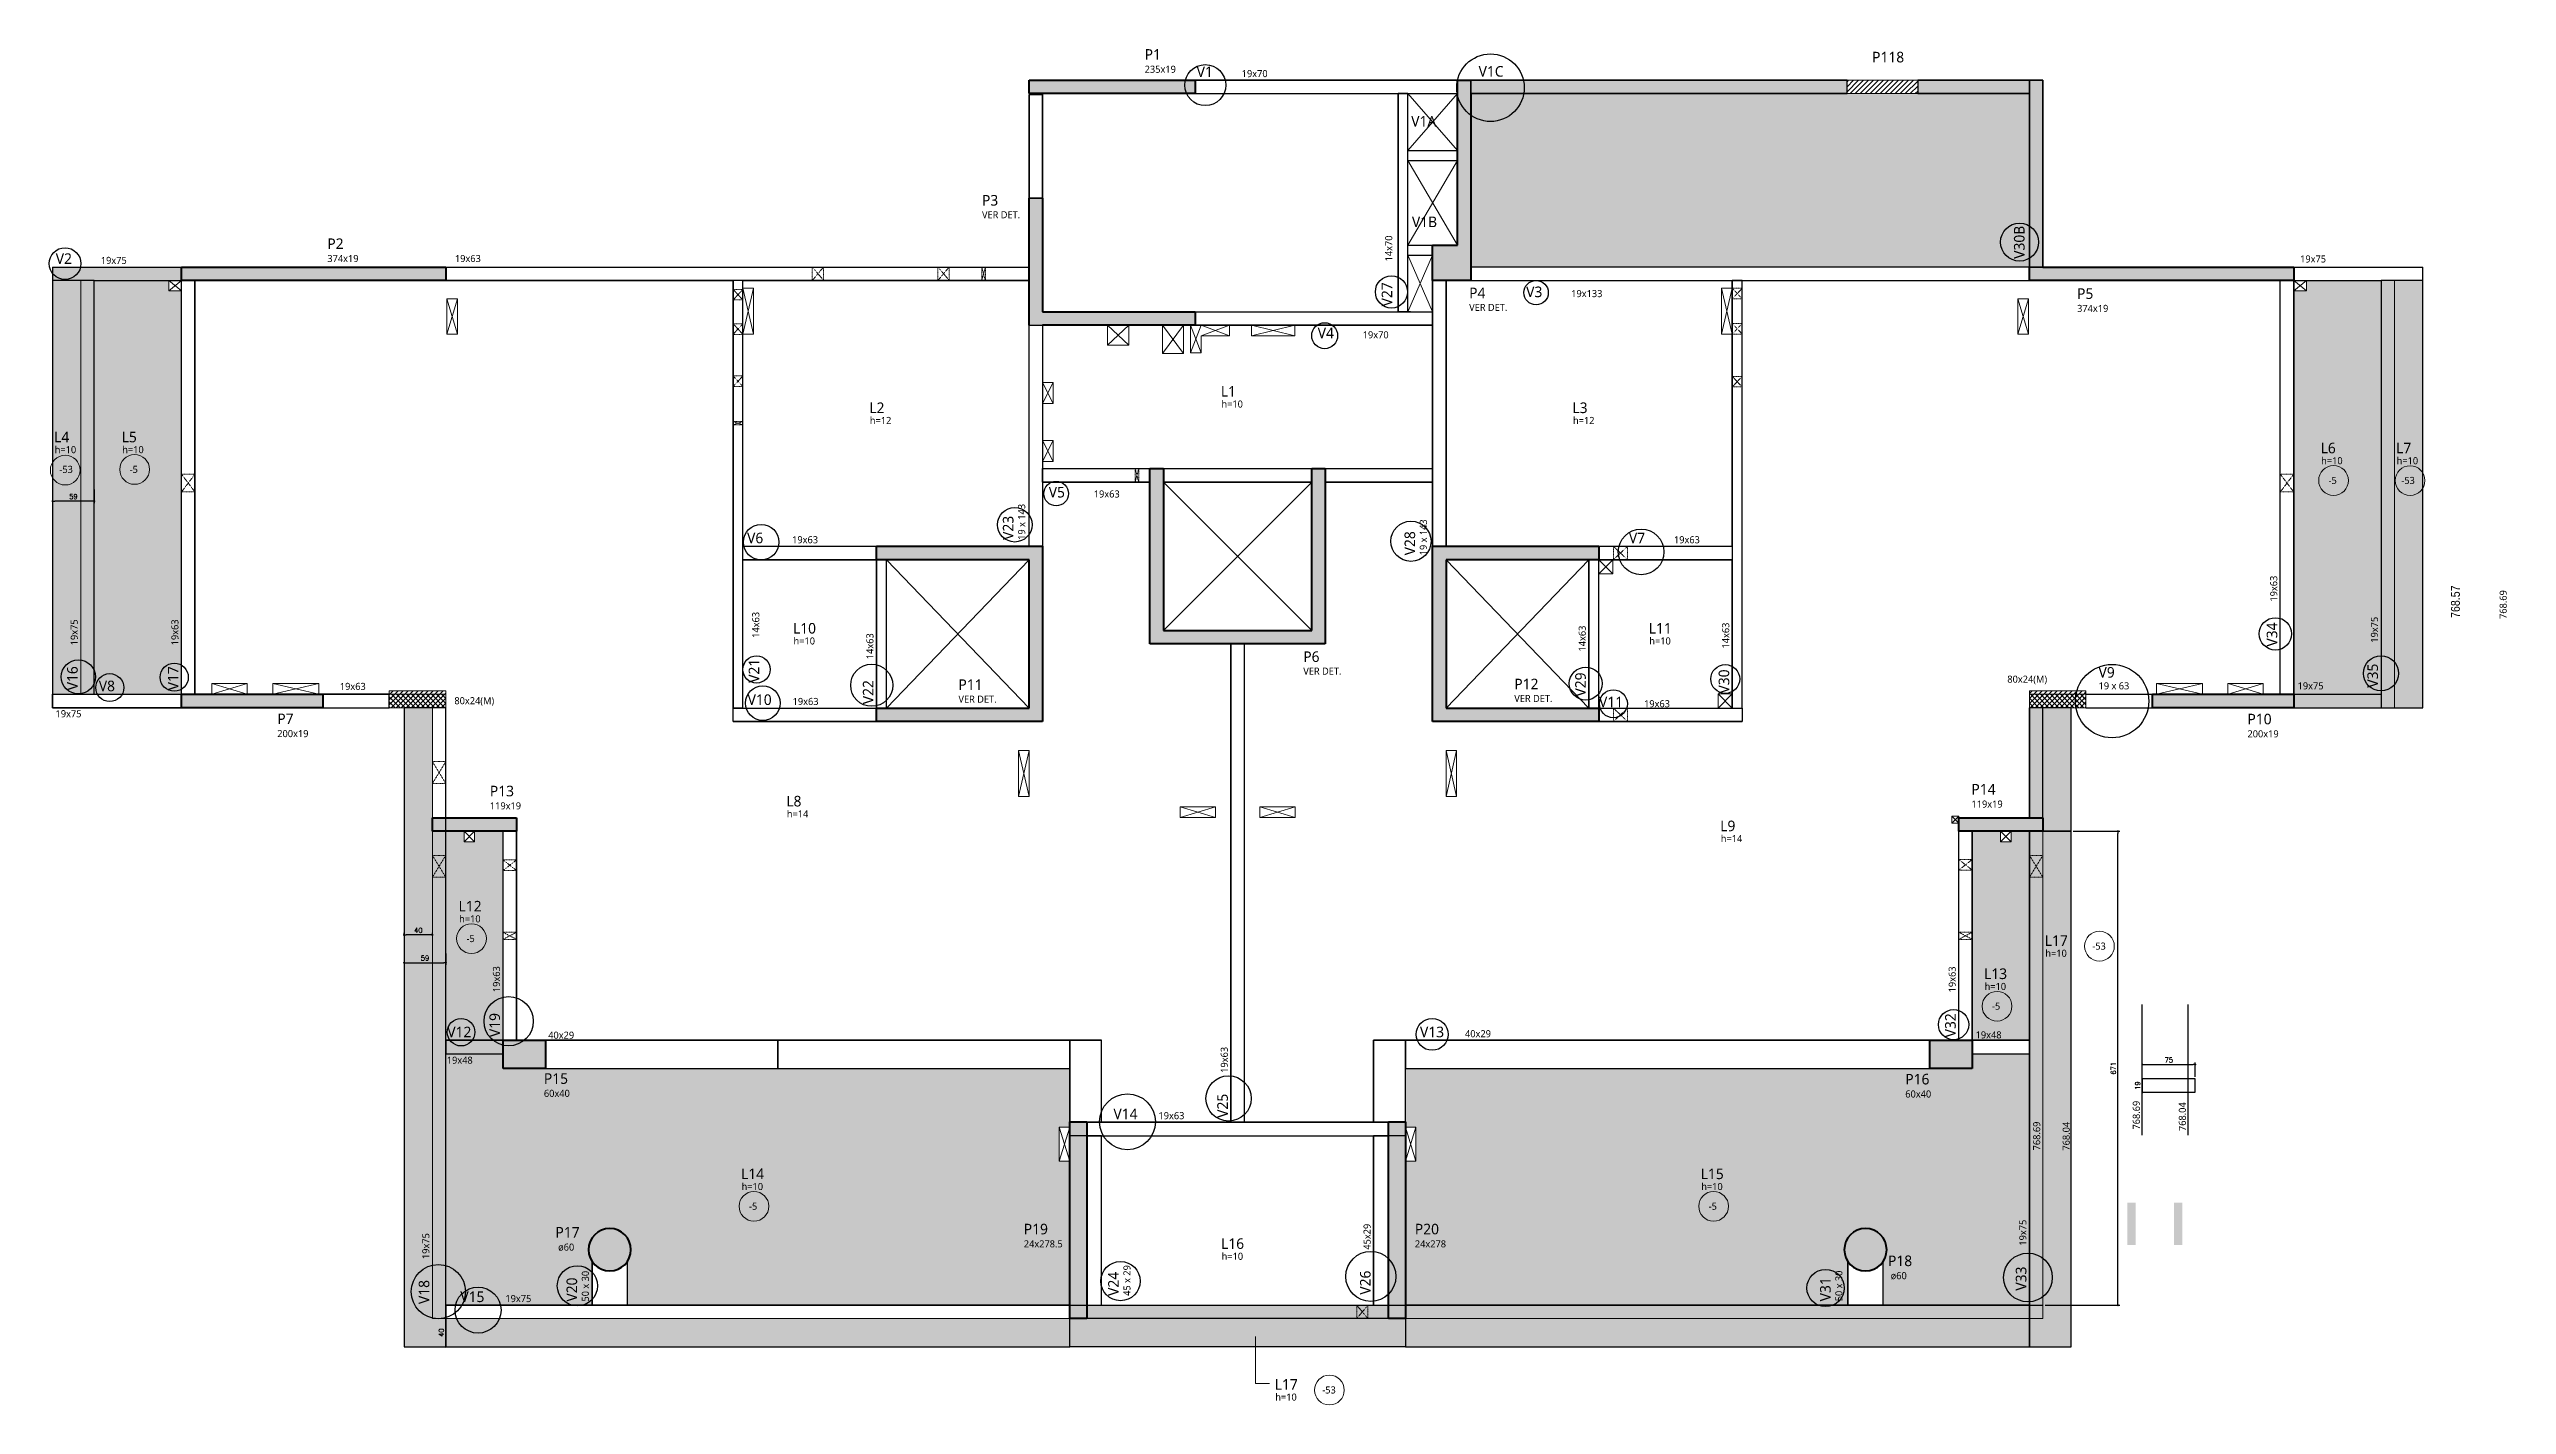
# Model space of a CAD drawing. Extents: x -20676 to 4767, y -817 to 14640.
# Drawn here: x -19900 to -16422, y 12721 to 14640 of the extents above; entities that cross this region are included whole.
import ezdxf

# ---------------------------------------------------------------- set-up
doc = ezdxf.new("R2010")
doc.units = 0
doc.header["$PDMODE"] = 2
doc.header["$PDSIZE"] = 10
doc.linetypes.add('Traço', pattern=[0.635, 0.3175, -0.3175])
doc.layers.get('0').update_dxf_attribs({"lineweight": 13})
doc.layers.get('Defpoints').update_dxf_attribs({"lineweight": 13})
doc.layers.add('A-DETL', color=7, linetype='Continuous', lineweight=18, true_color=0x00a600)
for name, color, linetype, lineweight in [('A-DETL-GENF', 7, 'Continuous', 18), ('A-FLOR', 7, 'Continuous', 18), ('A-FLOR-IDEN', 7, 'Continuous', 9), ('A-GENM', 7, 'Continuous', 18), ('A-GENM-HDLN', 7, 'Traço', 18), ('contorno de painel', 7, 'Continuous', 13), ('cotas', 4, 'Continuous', 13), ('G-ANNO-DIMS', 7, 'Continuous', 9), ('G-ANNO-TEXT', 7, 'Continuous', 9), ('S-BEAM', 7, 'Continuous', 18), ('S-BEAM-IDEN', 7, 'Continuous', 9), ('S-COLS', 7, 'Continuous', 18), ('S-COLS-HDLN', 7, 'Traço', 18), ('S-COLS-IDEN', 7, 'Continuous', 9)]:
    doc.layers.add(name, color=color, linetype=linetype, lineweight=lineweight)
doc.layers.add('Painéis', color=200, linetype='Continuous')
doc.styles.add('Fira Sans_1', font='', dxfattribs={"width": 0.9, "height": 7.5})
doc.styles.add('Gadugi', font='gadugi.ttf', dxfattribs={"height": 15})
doc.styles.add('Gadugi_1', font='gadugi.ttf', dxfattribs={"height": 10})
doc.styles.add('Gadugi_2', font='gadugi.ttf', dxfattribs={"height": 22.5})
doc.styles.add('ROMANS', font='romans.shx')
doc.styles.get('Fira Sans_1').set_extended_font_data('Fira Sans')
doc.dimstyles.new('PAINEL', dxfattribs={"dimtxt": 7, "dimasz": 3, "dimexe": 3, "dimexo": 3, "dimgap": 3, "dimtad": 1, "dimdec": 1, "dimzin": 12, "dimdsep": 46, "dimtxsty": 'ROMANS', "dimblk": 'DOT', "dimcen": 0, "dimclrd": 4, "dimclre": 4, "dimclrt": 240, "dimadec": 1, "dimazin": 3, "dimtfac": 1, "dimtdec": 1, "dimtmove": 0, "dimatfit": 3, "dimfxl": 0, "dimtolj": 1, "dimtzin": 12, "dimarcsym": 0})
pattern_1 = [(45, (-18218.435, 13922.5333), (-3.535534, 3.535534), []), (135, (-18218.435, 13922.5333), (-3.535534, -3.535534), [])]
pattern_2 = [(45, (-18218.435, 13922.5333), (-3.535534, 3.535534), [])]

msp = doc.modelspace()

# ---------------------------------------------------------------- texts
at = {"layer": 'A-FLOR-IDEN', "attachment_point": 1}
for s, insert, char_height, width, style in [('L1', (-18242.15, 14163.22), 15, 26.0548, 'Gadugi'), ('L2', (-18739.65, 14139.97), 15, 26.0548, 'Gadugi'), ('h=10', (-18241.37, 14142.77), 10, 39.6835, 'Gadugi_1'), ('L3', (-17744.65, 14139.97), 15, 26.0548, 'Gadugi'), ('L4', (-19893.18, 14098.62), 15, 26.0548, 'Gadugi'), ('L5', (-19797.6, 14098.62), 15, 26.0548, 'Gadugi'), ('h=12', (-18738.87, 14119.52), 10, 39.6835, 'Gadugi_1'), ('h=12', (-17743.87, 14119.52), 10, 39.6835, 'Gadugi_1'), ('h=10', (-19892.4, 14078.17), 10, 39.6835, 'Gadugi_1'), ('h=10', (-19796.82, 14078.17), 10, 39.6835, 'Gadugi_1'), ('h=10', (-16685.12, 14062.51), 10, 39.6835, 'Gadugi_1'), ('L6', (-16685.9, 14082.97), 15, 26.0548, 'Gadugi'), ('h=10', (-16578.33, 14062.51), 10, 39.6835, 'Gadugi_1'), ('L7', (-16579.11, 14082.97), 15, 26.0548, 'Gadugi'), ('-53', (-19885.76, 14050.26), 10, 25.2532, 'Gadugi_1'), ('-5', (-19786.38, 14050.26), 10, 16.0337, 'Gadugi_1'), ('-5', (-16674.67, 14034.6), 10, 16.0337, 'Gadugi_1'), ('-53', (-16571.69, 14034.6), 10, 25.2532, 'Gadugi_1'), ('h=10', (-18846.87, 13807.27), 10, 39.6835, 'Gadugi_1'), ('L10', (-18847.65, 13827.72), 15, 40.0844, 'Gadugi'), ('h=10', (-17635.87, 13807.27), 10, 39.6835, 'Gadugi_1'), ('L11', (-17636.65, 13827.72), 15, 40.0844, 'Gadugi'), ('L8', (-18857.1, 13582.94), 15, 26.0548, 'Gadugi'), ('h=14', (-18856.32, 13562.49), 10, 39.6835, 'Gadugi_1'), ('L9', (-17535.53, 13547.9), 15, 26.0548, 'Gadugi'), ('h=14', (-17534.75, 13527.45), 10, 39.6835, 'Gadugi_1'), ('L12', (-19320.89, 13434.23), 15, 40.0844, 'Gadugi'), ('h=10', (-19320.11, 13413.78), 10, 39.6835, 'Gadugi_1'), ('-5', (-19309.67, 13385.87), 10, 16.0337, 'Gadugi_1'), ('h=10', (-17075.45, 13365.1), 10, 39.6835, 'Gadugi_1'), ('L17', (-17076.23, 13385.55), 15, 40.0844, 'Gadugi'), ('-53', (-17008.96, 13375.25), 10, 25.2532, 'Gadugi_1'), ('L13', (-17162.15, 13338.54), 15, 40.0844, 'Gadugi'), ('h=10', (-17161.37, 13318.09), 10, 39.6835, 'Gadugi_1'), ('-5', (-17150.92, 13290.18), 10, 16.0337, 'Gadugi_1'), ('L14', (-18921.15, 13055.22), 15, 40.0844, 'Gadugi'), ('L15', (-17563.15, 13055.22), 15, 40.0844, 'Gadugi'), ('h=10', (-18920.37, 13034.77), 10, 39.6835, 'Gadugi_1'), ('h=10', (-17562.37, 13034.77), 10, 39.6835, 'Gadugi_1'), ('-5', (-18909.92, 13006.86), 10, 16.0337, 'Gadugi_1'), ('-5', (-17551.92, 13006.86), 10, 16.0337, 'Gadugi_1'), ('L16', (-18241.86, 12956.45), 15, 40.0844, 'Gadugi'), ('h=10', (-18241.08, 12936), 10, 39.6835, 'Gadugi_1'), ('h=10', (-18165.15, 12736.6), 10, 39.6835, 'Gadugi_1'), ('L17', (-18165.93, 12757.05), 15, 40.0844, 'Gadugi'), ('-53', (-18098.66, 12746.74), 10, 25.2532, 'Gadugi_1')]:
    msp.add_mtext(s, dxfattribs=dict(at, insert=insert, char_height=char_height, width=width, style=style))
at = {"layer": 'G-ANNO-DIMS', "insert": (-16501.39, 13834.87), "char_height": 12.5, "width": 56.4659, "attachment_point": 1, "rotation": 90, "line_spacing_factor": 1.049215, "style": 'Fira Sans_1'}
msp.add_mtext('768.57', dxfattribs=at)
at = {"layer": 'G-ANNO-TEXT', "char_height": 10, "width": 49.7046, "attachment_point": 1, "rotation": 90, "style": 'Gadugi_1'}
for s, insert in [('768.69', (-16432.57, 13833.43)), ('768.69', (-16951.67, 13110.43)), ('768.04', (-16886.53, 13108.28)), ('768.69', (-17092.72, 13080.96)), ('768.04', (-17050.89, 13080.6))]:
    msp.add_mtext(s, dxfattribs=dict(at, insert=insert))
at = {"layer": 'S-BEAM-IDEN', "attachment_point": 1}
for s, insert, char_height, width, style in [('V1', (-18276.4, 14615.63), 15, 30.0633, 'Gadugi'), ('19x70', (-18212.69, 14610.63), 10, 44.8945, 'Gadugi_1'), ('V1C', (-17877.4, 14616.28), 15, 46.097, 'Gadugi'), ('V1A', (-17972.78, 14545.6), 15, 46.4979, 'Gadugi'), ('V1B', (-17971.78, 14403.21), 15, 44.8945, 'Gadugi'), ('V2', (-19890.87, 14351.13), 15, 30.0633, 'Gadugi'), ('19x75', (-19827.17, 14346.13), 10, 44.8945, 'Gadugi_1'), ('19x63', (-19326.05, 14348.79), 10, 44.8945, 'Gadugi_1'), ('19x75', (-16714.92, 14348.19), 10, 44.8945, 'Gadugi_1'), ('V3', (-17810.12, 14304.13), 15, 30.0633, 'Gadugi'), ('19x133', (-17746.42, 14299.13), 10, 54.1139, 'Gadugi_1'), ('V4', (-18105.13, 14245.78), 15, 30.0633, 'Gadugi'), ('19x70', (-18041.43, 14240.78), 10, 44.8945, 'Gadugi_1'), ('V5', (-18485.72, 14020.43), 15, 30.0633, 'Gadugi'), ('19x63', (-18422.01, 14015.42), 10, 44.8945, 'Gadugi_1'), ('V6', (-18912.58, 13955.63), 15, 30.0633, 'Gadugi'), ('19x63', (-18848.87, 13950.63), 10, 44.8945, 'Gadugi_1'), ('V7', (-17664.72, 13955.63), 15, 30.0633, 'Gadugi'), ('19x63', (-17601.01, 13950.63), 10, 44.8945, 'Gadugi_1'), ('V8', (-19829.98, 13746.06), 15, 30.0633, 'Gadugi'), ('19x63', (-19488.94, 13742.94), 10, 44.8945, 'Gadugi_1'), ('V9', (-17000.16, 13765.32), 15, 30.0633, 'Gadugi'), ('19 x 63', (-17000.11, 13743.71), 10, 54.5147, 'Gadugi_1'), ('19x75', (-16718.47, 13743.71), 10, 44.8945, 'Gadugi_1'), ('19x75', (-19891.18, 13704.24), 10, 44.8945, 'Gadugi_1'), ('V10', (-18911.87, 13726.63), 15, 44.0928, 'Gadugi'), ('19x63', (-18848.17, 13721.63), 10, 44.8945, 'Gadugi_1'), ('V11', (-17707.02, 13723.38), 15, 44.0928, 'Gadugi'), ('19x63', (-17643.32, 13718.38), 10, 44.8945, 'Gadugi_1'), ('V12', (-19336.87, 13256.06), 15, 44.0928, 'Gadugi'), ('V13', (-17960.37, 13256.13), 15, 44.0928, 'Gadugi'), ('40x29', (-17896.67, 13251.13), 10, 44.8945, 'Gadugi_1'), ('40x29', (-19194.01, 13249.1), 10, 44.8945, 'Gadugi_1'), ('19x48', (-17174.12, 13249.47), 10, 44.8945, 'Gadugi_1'), ('19x48', (-19337.57, 13213.63), 10, 44.8945, 'Gadugi_1'), ('V14', (-18394.16, 13140.13), 15, 44.0928, 'Gadugi'), ('19x63', (-18330.46, 13135.13), 10, 44.8945, 'Gadugi_1'), ('V15', (-19318.37, 12881.13), 15, 44.0928, 'Gadugi'), ('19x75', (-19254.67, 12876.13), 10, 44.8945, 'Gadugi_1')]:
    msp.add_mtext(s, dxfattribs=dict(at, insert=insert, char_height=char_height, width=width, style=style))
at = {"layer": 'S-BEAM-IDEN', "attachment_point": 1, "rotation": 90}
for s, insert, char_height, width, style in [('14x70', (-18009.64, 14339.69), 10, 44.8945, 'Gadugi_1'), ('V30B', (-17119.84, 14343.39), 15, 58.924, 'Gadugi'), ('V27', (-18014.65, 14275.99), 15, 44.0928, 'Gadugi'), ('19 x 143', (-18529.08, 13945.41), 10, 63.7342, 'Gadugi_1'), ('V23', (-18550.69, 13945.36), 15, 44.0928, 'Gadugi'), ('V28', (-17982.24, 13923.55), 15, 44.0928, 'Gadugi'), ('19 x 143', (-17960.63, 13923.6), 10, 63.7342, 'Gadugi_1'), ('19x63', (-16757.28, 13858), 10, 44.8945, 'Gadugi_1'), ('14x63', (-18905.38, 13806.71), 10, 44.8945, 'Gadugi_1'), ('19x75', (-19869.78, 13796.11), 10, 44.8945, 'Gadugi_1'), ('19x63', (-19727.28, 13796.11), 10, 44.8945, 'Gadugi_1'), ('14x63', (-18743.78, 13776.44), 10, 44.8945, 'Gadugi_1'), ('14x63', (-17735.78, 13787.3), 10, 44.8945, 'Gadugi_1'), ('14x63', (-17532.78, 13791.55), 10, 44.8945, 'Gadugi_1'), ('V34', (-16762.28, 13794.3), 15, 44.0928, 'Gadugi'), ('19x75', (-16614.78, 13799.78), 10, 44.8945, 'Gadugi_1'), ('V21', (-18910.38, 13743.01), 15, 44.0928, 'Gadugi'), ('V16', (-19874.78, 13732.41), 15, 44.0928, 'Gadugi'), ('V17', (-19732.28, 13732.41), 15, 44.0928, 'Gadugi'), ('V22', (-18748.78, 13712.73), 15, 44.0928, 'Gadugi'), ('V29', (-17740.78, 13723.59), 15, 44.0928, 'Gadugi'), ('V30', (-17537.78, 13727.85), 15, 44.0928, 'Gadugi'), ('V35', (-16619.78, 13736.07), 15, 44.0928, 'Gadugi'), ('19x63', (-19272.28, 13305.07), 10, 44.8945, 'Gadugi_1'), ('19x63', (-17212.28, 13304.71), 10, 44.8945, 'Gadugi_1'), ('V19', (-19277.28, 13241.36), 15, 44.0928, 'Gadugi'), ('V32', (-17217.28, 13241.01), 15, 44.0928, 'Gadugi'), ('19x63', (-18242.28, 13190.76), 10, 44.8945, 'Gadugi_1'), ('V25', (-18247.28, 13127.06), 15, 44.0928, 'Gadugi'), ('45x29', (-18040.28, 12940.35), 10, 44.8945, 'Gadugi_1'), ('19x75', (-17112.28, 12946.05), 10, 44.8945, 'Gadugi_1'), ('19x75', (-19372.28, 12927.05), 10, 44.8945, 'Gadugi_1'), ('50 x 30', (-19146.51, 12866.87), 10, 54.5147, 'Gadugi_1'), ('V24', (-18401.71, 12874.93), 15, 44.0928, 'Gadugi'), ('45 x 29', (-18380.1, 12874.98), 10, 54.5147, 'Gadugi_1'), ('V26', (-18045.28, 12876.65), 15, 44.0928, 'Gadugi'), ('50 x 30', (-17372.61, 12867.26), 10, 54.5147, 'Gadugi_1'), ('V33', (-17117.28, 12882.35), 15, 44.0928, 'Gadugi'), ('V18', (-19377.28, 12863.35), 15, 44.0928, 'Gadugi'), ('V20', (-19168.12, 12866.83), 15, 44.0928, 'Gadugi'), ('V31', (-17394.22, 12867.21), 15, 44.0928, 'Gadugi')]:
    msp.add_mtext(s, dxfattribs=dict(at, insert=insert, char_height=char_height, width=width, style=style))
at = {"layer": 'S-COLS-IDEN', "attachment_point": 1}
for s, insert, char_height, width, style in [('235x19', (-18349.96, 14616.84), 10, 54.1139, 'Gadugi_1'), ('P1', (-18349.96, 14640.3), 15, 28.4599, 'Gadugi'), ('P118', (-17320.56, 14636.48), 15, 28.4599, 'Gadugi'), ('P3', (-18580.21, 14433.77), 15, 28.4599, 'Gadugi'), ('P2', (-19506.6, 14372.26), 15, 28.4599, 'Gadugi'), ('374x19', (-19506.6, 14348.79), 10, 54.1139, 'Gadugi_1'), ('P4', (-17890.78, 14302.6), 15, 28.4599, 'Gadugi'), ('P5', (-17030.51, 14301.62), 15, 28.4599, 'Gadugi'), ('374x19', (-17030.51, 14278.16), 10, 54.1139, 'Gadugi_1'), ('P6', (-18125.53, 13787.54), 15, 28.4599, 'Gadugi'), ('P11', (-18613.5, 13747.9), 15, 42.4894, 'Gadugi'), ('P12', (-17826.93, 13748.83), 15, 42.4894, 'Gadugi'), ('80x24(M)', (-17129.24, 13753.16), 10, 70.9493, 'Gadugi_1'), ('80x24(M)', (-19326.81, 13722.67), 10, 70.9493, 'Gadugi_1'), ('200x19', (-19577.42, 13676.1), 10, 54.1139, 'Gadugi_1'), ('P7', (-19577.42, 13699.56), 15, 28.4599, 'Gadugi'), ('200x19', (-16789.43, 13675.72), 10, 54.1139, 'Gadugi_1'), ('P10', (-16789.43, 13699.18), 15, 42.4894, 'Gadugi'), ('P14', (-17179.98, 13599.82), 15, 42.4894, 'Gadugi'), ('119x19', (-19276.59, 13573.82), 10, 54.1139, 'Gadugi_1'), ('P13', (-19276.59, 13597.29), 15, 42.4894, 'Gadugi'), ('119x19', (-17179.98, 13576.35), 10, 54.1139, 'Gadugi_1'), ('P15', (-19200.13, 13190.17), 15, 42.4894, 'Gadugi'), ('P16', (-17273.65, 13189.29), 15, 42.4894, 'Gadugi'), ('60x40', (-19200.13, 13166.7), 10, 44.8945, 'Gadugi_1'), ('60x40', (-17273.65, 13165.82), 10, 44.8945, 'Gadugi_1'), ('P19', (-18521.03, 12977.04), 15, 42.4894, 'Gadugi'), ('P20', (-17967.65, 12977.03), 15, 42.4894, 'Gadugi'), ('P17', (-19183.75, 12972.47), 15, 42.4894, 'Gadugi'), ('ø60', (-19180, 12949), 10, 28.4599, 'Gadugi_1'), ('24x278.5', (-18521.03, 12953.57), 10, 66.9409, 'Gadugi_1'), ('24x278', (-17967.65, 12953.56), 10, 54.1139, 'Gadugi_1'), ('P18', (-17298.05, 12932.05), 15, 42.4894, 'Gadugi'), ('ø60', (-17294.3, 12908.58), 10, 28.4599, 'Gadugi_1')]:
    msp.add_mtext(s, dxfattribs=dict(at, insert=insert, char_height=char_height, width=width, style=style))

# ---------------------------------------------------------------- blocks, each defined once
blk = doc.blocks.new('PED_FURO_RETANGULAR_R04_2020 _INSTÂNCIA_ - FURO RET-3739415-PL K 100 - FORMA DO 6º PAVIMENTO')
at = {"layer": 'A-GENM-HDLN'}
for p, q in [((-8, 9.5), (8, -9.5)), ((-8, -9.5), (8, 9.5)), ((-8, -9.5), (-8, 9.5)), ((8, 9.5), (8, -9.5)), ((8, -9.5), (-8, -9.5))]:
    blk.add_line(p, q, dxfattribs=at)
blk = doc.blocks.new('PED_FURO_RETANGULAR_R04_2020 _INSTÂNCIA_ - FURO RET-3739772-PL K 100 - FORMA DO 6º PAVIMENTO')
at = {"layer": 'A-GENM-HDLN'}
for p, q in [((-15.5, 9.5), (15.5, -9.5)), ((-15.5, -9.5), (15.5, 9.5)), ((-15.5, -9.5), (-15.5, 9.5)), ((15.5, 9.5), (15.5, -9.5)), ((15.5, -9.5), (-15.5, -9.5))]:
    blk.add_line(p, q, dxfattribs=at)
blk = doc.blocks.new('PED_FURO_RETANGULAR_R04_2020 _INSTÂNCIA_ - FURO RET-3740355-PL K 100 - FORMA DO 6º PAVIMENTO')
at = {"layer": 'A-GENM-HDLN'}
for p, q in [((-15.5, 9.5), (15.5, -9.5)), ((-15.5, -9.5), (15.5, 9.5)), ((-15.5, -9.5), (-15.5, 9.5)), ((-15.5, 9.5), (15.5, 9.5)), ((15.5, 9.5), (15.5, -9.5))]:
    blk.add_line(p, q, dxfattribs=at)
blk = doc.blocks.new('PED_FURO_RETANGULAR_R04_2020 _INSTÂNCIA_ - FURO RET-V1-PL K 100 - FORMA DO 6º PAVIMENTO')
at = {"layer": 'A-GENM-HDLN'}
for p, q in [((-15.5, 9.5), (15.5, -9.5)), ((-15.5, -9.5), (15.5, 9.5)), ((-15.5, -9.5), (-15.5, 9.5)), ((-15.5, 9.5), (15.5, 9.5)), ((15.5, 9.5), (15.5, -9.5))]:
    blk.add_line(p, q, dxfattribs=at)
blk = doc.blocks.new('PED_FURO_RETANGULAR_R04_2020 _INSTÂNCIA_ - FURO RET-V2-PL K 100 - FORMA DO 6º PAVIMENTO')
at = {"layer": 'A-GENM-HDLN'}
for p, q in [((-8, 9.5), (8, -9.5)), ((-8, -9.5), (8, 9.5)), ((-8, -9.5), (-8, 9.5)), ((8, 9.5), (8, -9.5))]:
    blk.add_line(p, q, dxfattribs=at)
blk = doc.blocks.new('PED_FURO_CIRCULAR_R04_2020 _INSTÂNCIA_ - FURO CIRC-3743613-PL K 100 - FORMA DO 6º PAVIMENTO')
at = {"layer": 'A-GENM-HDLN'}
for p, q in [((5, -9.5), (-5, 9.5)), ((-5, -9.5), (5, 9.5)), ((-5, -9.5), (-5, 9.5)), ((5, 9.5), (5, -9.5))]:
    blk.add_line(p, q, dxfattribs=at)
blk = doc.blocks.new('PED_FURO_CIRCULAR_R04_2020 _INSTÂNCIA_ - FURO CIRC-3743808-PL K 100 - FORMA DO 6º PAVIMENTO')
at = {"layer": 'A-GENM-HDLN'}
for p, q in [((7.5, -9.5), (-7.5, 9.5)), ((-7.5, -9.5), (7.5, 9.5)), ((-7.5, -9.5), (-7.5, 9.5)), ((7.5, 9.5), (7.5, -9.5))]:
    blk.add_line(p, q, dxfattribs=at)
blk = doc.blocks.new('PED_FURO_RETANGULAR_R04_2020 _INSTÂNCIA_ - FURO RET-3744103-PL K 100 - FORMA DO 6º PAVIMENTO')
at = {"layer": 'A-GENM-HDLN'}
for p, q in [((-12.5, 9.5), (12.5, -9.5)), ((-12.5, -9.5), (12.5, 9.5)), ((-12.5, -9.5), (-12.5, 9.5)), ((12.5, 9.5), (12.5, -9.5))]:
    blk.add_line(p, q, dxfattribs=at)
blk = doc.blocks.new('PED_FURO_CIRCULAR_R04_2020 _INSTÂNCIA_ - FURO CIRC-3745546-PL K 100 - FORMA DO 6º PAVIMENTO')
at = {"layer": 'A-GENM-HDLN'}
for p, q in [((7.5, -7), (-7.5, 7)), ((-7.5, -7), (7.5, 7)), ((-7.5, -7), (-7.5, 7)), ((7.5, 7), (7.5, -7))]:
    blk.add_line(p, q, dxfattribs=at)
blk = doc.blocks.new('PED_FURO_CIRCULAR_R04_2020 _INSTÂNCIA_ - FURO CIRC-3745760-PL K 100 - FORMA DO 6º PAVIMENTO')
at = {"layer": 'A-GENM-HDLN'}
for p, q in [((7.5, -7), (-7.5, 7)), ((-7.5, -7), (7.5, 7)), ((-7.5, -7), (-7.5, 7)), ((7.5, 7), (7.5, -7))]:
    blk.add_line(p, q, dxfattribs=at)
blk = doc.blocks.new('PED_FURO_CIRCULAR_R04_2020 _INSTÂNCIA_ - FURO CIRC-3742523-PL K 100 - FORMA DO 6º PAVIMENTO')
at = {"layer": 'A-GENM-HDLN'}
for p, q in [((2.5, -9.5), (-2.5, 9.5)), ((-2.5, -9.5), (2.5, 9.5)), ((-2.5, -9.5), (-2.5, 9.5)), ((2.5, 9.5), (2.5, -9.5))]:
    blk.add_line(p, q, dxfattribs=at)
blk = doc.blocks.new('PED_FURO_RETANGULAR_R04_2020 _INSTÂNCIA_ - FURO RET-3746569-PL K 100 - FORMA DO 6º PAVIMENTO')
at = {"layer": 'A-GENM-HDLN'}
for p, q in [((-10, 9.5), (10, -9.5)), ((-10, -9.5), (10, 9.5)), ((-10, -9.5), (-10, 9.5)), ((10, 9.5), (10, -9.5))]:
    blk.add_line(p, q, dxfattribs=at)
blk = doc.blocks.new('PED_FURO_CIRCULAR_R04_2020 _INSTÂNCIA_ - FURO CIRC-3747796-PL K 100 - FORMA DO 6º PAVIMENTO')
at = {"layer": 'A-GENM-HDLN'}
for p, q in [((2.5, -7), (-2.5, 7)), ((-2.5, -7), (2.5, 7)), ((-2.5, -7), (-2.5, 7)), ((2.5, 7), (2.5, -7))]:
    blk.add_line(p, q, dxfattribs=at)
blk = doc.blocks.new('PED_TAG_PILAR_R03 - PILAR VER DET_-2523782-PL K 100 - FORMA DO 6º PAVIMENTO')
at = {"layer": 'S-COLS-IDEN', "insert": (0.115, -0.625), "char_height": 0.2, "width": 1.37089, "attachment_point": 1, "style": 'Gadugi_2'}
blk.add_mtext('VER DET.', dxfattribs=at)
blk = doc.blocks.new('PED_TAG_LAJE_R01 - TÍTULO_ESPESSURA_REBAIXO-2413107-PL K 100 - FORMA DO 6º PAVIMENTO')
at = {"layer": 'A-FLOR-IDEN'}
blk.add_circle((-0.108, -0.761), 0.421, dxfattribs=at)
blk = doc.blocks.new('PED_TAG_LAJE_R01 - TÍTULO_ESPESSURA_REBAIXO _LADO_-2413119-PL K 100 - FORMA DO 6º PAVIMENTO')
at = {"layer": 'A-FLOR-IDEN'}
blk.add_circle((1.073, 0), 0.421, dxfattribs=at)
blk = doc.blocks.new('_Dot')
at = {"color": 0, "linetype": 'ByBlock', "lineweight": -2}
blk.add_line((-0.5, 0), (-1, 0), dxfattribs=at)
at = {"color": 0, "linetype": 'ByBlock', "const_width": 0.5}
blk.add_lwpolyline([(-0.25, 0, 1), (0.25, 0, 1)], format="xyb", close=True, dxfattribs=at)
blk = doc.blocks.new('*D964')
at = {"layer": 'cotas', "color": 4, "lineweight": -2, "transparency": 16777216}
for p, q in [((-16938.3, 13185.2), (-16938.3, 13205.4)), ((-16935.3, 13202.4), (-16866.3, 13202.4)), ((-16863.3, 13185.2), (-16863.3, 13205.4))]:
    blk.add_line(p, q, dxfattribs=at)
at = {"layer": 'Defpoints', "color": 0, "transparency": 16777216}
for p in [(-16938.3, 13182.2), (-16863.3, 13202.4), (-16863.3, 13182.2)]:
    blk.add_point(p, dxfattribs=at)
at = {"layer": 'cotas', "color": 4, "lineweight": -2, "transparency": 16777216, "xscale": 3, "yscale": 3, "zscale": 3, "rotation": 180}
blk.add_blockref('_Dot', (-16938.3, 13202.4), dxfattribs=at)
at = {"layer": 'cotas', "color": 4, "lineweight": -2, "transparency": 16777216, "xscale": 3, "yscale": 3, "zscale": 3}
blk.add_blockref('_Dot', (-16863.3, 13202.4), dxfattribs=at)
at = {"layer": 'cotas', "color": 240, "transparency": 16777216, "insert": (-16900.8, 13208.9), "char_height": 7, "attachment_point": 5, "style": 'ROMANS'}
blk.add_mtext('\\A1;75', dxfattribs=at)
blk = doc.blocks.new('*D965')
at = {"layer": 'cotas', "color": 4, "lineweight": -2, "transparency": 16777216}
blk.add_line((-16938.3, 13166.2), (-16938.3, 13179.2), dxfattribs=at)
at = {"layer": 'Defpoints', "color": 0, "transparency": 16777216}
for p in [(-16938.3, 13182.2), (-16938.3, 13182.2), (-16938.3, 13163.2)]:
    blk.add_point(p, dxfattribs=at)
at = {"layer": 'cotas', "color": 4, "lineweight": -2, "transparency": 16777216, "xscale": 3, "yscale": 3, "zscale": 3}
for p, rotation in [((-16938.3, 13182.2), 90), ((-16938.3, 13163.2), 270)]:
    blk.add_blockref('_Dot', p, dxfattribs=dict(at, rotation=rotation))
at = {"layer": 'cotas', "color": 240, "transparency": 16777216, "insert": (-16944.8, 13172.7), "char_height": 7, "attachment_point": 5, "rotation": 90, "style": 'ROMANS'}
blk.add_mtext('\\A1;19', dxfattribs=at)
blk = doc.blocks.new('*D2550')
at = {"layer": 'Defpoints', "color": 0, "transparency": 16777216}
for p in [(-19397.9, 13386.1), (-19397.9, 13381.9), (-19357.9, 13381.9)]:
    blk.add_point(p, dxfattribs=at)
at = {"layer": 'Painéis', "color": 4, "lineweight": -2, "transparency": 16777216}
for p, q in [((-19397.9, 13384.9), (-19397.9, 13389.1)), ((-19360.9, 13386.1), (-19394.9, 13386.1)), ((-19357.9, 13384.9), (-19357.9, 13389.1))]:
    blk.add_line(p, q, dxfattribs=at)
at = {"layer": 'Painéis', "color": 4, "lineweight": -2, "transparency": 16777216, "xscale": 3, "yscale": 3, "zscale": 3, "rotation": 180}
blk.add_blockref('_Dot', (-19397.9, 13386.1), dxfattribs=at)
at = {"layer": 'Painéis', "color": 4, "lineweight": -2, "transparency": 16777216, "xscale": 3, "yscale": 3, "zscale": 3}
blk.add_blockref('_Dot', (-19357.9, 13386.1), dxfattribs=at)
at = {"layer": 'Painéis', "color": 240, "transparency": 16777216, "insert": (-19377.9, 13392.6), "char_height": 7, "attachment_point": 5, "style": 'ROMANS'}
blk.add_mtext('\\A1;40', dxfattribs=at)
blk = doc.blocks.new('*D2551')
at = {"layer": 'Defpoints', "color": 0, "transparency": 16777216}
for p in [(-19338.9, 12842.8), (-19338.9, 12802.8), (-19338.9, 12802.8)]:
    blk.add_point(p, dxfattribs=at)
at = {"layer": 'Painéis', "color": 4, "lineweight": -2, "transparency": 16777216}
blk.add_line((-19338.9, 12839.8), (-19338.9, 12805.8), dxfattribs=at)
at = {"layer": 'Painéis', "color": 4, "lineweight": -2, "transparency": 16777216, "xscale": 3, "yscale": 3, "zscale": 3}
for p, rotation in [((-19338.9, 12842.8), 90), ((-19338.9, 12802.8), 270)]:
    blk.add_blockref('_Dot', p, dxfattribs=dict(at, rotation=rotation))
at = {"layer": 'Painéis', "color": 240, "transparency": 16777216, "insert": (-19345.4, 12822.8), "char_height": 7, "attachment_point": 5, "rotation": 90, "style": 'ROMANS'}
blk.add_mtext('\\A1;40', dxfattribs=at)
blk = doc.blocks.new('*D2552')
at = {"layer": 'Defpoints', "color": 0, "transparency": 16777216}
for p in [(-19397.9, 13362.5), (-19338.9, 13362.5), (-19338.9, 13346.7)]:
    blk.add_point(p, dxfattribs=at)
at = {"layer": 'Painéis', "color": 4, "lineweight": -2, "transparency": 16777216}
for p, q in [((-19397.9, 13359.5), (-19397.9, 13343.7)), ((-19338.9, 13359.5), (-19338.9, 13343.7)), ((-19394.9, 13346.7), (-19341.9, 13346.7))]:
    blk.add_line(p, q, dxfattribs=at)
at = {"layer": 'Painéis', "color": 4, "lineweight": -2, "transparency": 16777216, "xscale": 3, "yscale": 3, "zscale": 3, "rotation": 180}
blk.add_blockref('_Dot', (-19397.9, 13346.7), dxfattribs=at)
at = {"layer": 'Painéis', "color": 4, "lineweight": -2, "transparency": 16777216, "xscale": 3, "yscale": 3, "zscale": 3}
blk.add_blockref('_Dot', (-19338.9, 13346.7), dxfattribs=at)
at = {"layer": 'Painéis', "color": 240, "transparency": 16777216, "insert": (-19368.4, 13353.2), "char_height": 7, "attachment_point": 5, "style": 'ROMANS'}
blk.add_mtext('\\A1;59', dxfattribs=at)
blk = doc.blocks.new('*D2553')
at = {"layer": 'Defpoints', "color": 0, "transparency": 16777216}
for p in [(-19895.4, 14019.8), (-19836.4, 14019.8), (-19895.4, 14000.2)]:
    blk.add_point(p, dxfattribs=at)
at = {"layer": 'Painéis', "color": 4, "lineweight": -2, "transparency": 16777216}
for p, q in [((-19895.4, 14016.8), (-19895.4, 13997.2)), ((-19836.4, 14016.8), (-19836.4, 13997.2)), ((-19839.4, 14000.2), (-19892.4, 14000.2))]:
    blk.add_line(p, q, dxfattribs=at)
at = {"layer": 'Painéis', "color": 4, "lineweight": -2, "transparency": 16777216, "xscale": 3, "yscale": 3, "zscale": 3, "rotation": 180}
blk.add_blockref('_Dot', (-19895.4, 14000.2), dxfattribs=at)
at = {"layer": 'Painéis', "color": 4, "lineweight": -2, "transparency": 16777216, "xscale": 3, "yscale": 3, "zscale": 3}
blk.add_blockref('_Dot', (-19836.4, 14000.2), dxfattribs=at)
at = {"layer": 'Painéis', "color": 240, "transparency": 16777216, "insert": (-19865.9, 14006.7), "char_height": 7, "attachment_point": 5, "style": 'ROMANS'}
blk.add_mtext('\\A1;59', dxfattribs=at)
blk = doc.blocks.new('*D2579')
at = {"layer": 'Defpoints', "color": 0, "transparency": 16777216}
for p in [(-17038.9, 13532.8), (-16972.8, 13532.8), (-17078.9, 12861.8)]:
    blk.add_point(p, dxfattribs=at)
at = {"layer": 'Painéis', "color": 4, "lineweight": -2, "transparency": 16777216}
for p, q in [((-17035.9, 13532.8), (-16969.8, 13532.8)), ((-16972.8, 12864.8), (-16972.8, 13529.8)), ((-17075.9, 12861.8), (-16969.8, 12861.8))]:
    blk.add_line(p, q, dxfattribs=at)
at = {"layer": 'Painéis', "color": 4, "lineweight": -2, "transparency": 16777216, "xscale": 3, "yscale": 3, "zscale": 3}
for p, rotation in [((-16972.8, 13532.8), 90), ((-16972.8, 12861.8), 270)]:
    blk.add_blockref('_Dot', p, dxfattribs=dict(at, rotation=rotation))
at = {"layer": 'Painéis', "color": 240, "transparency": 16777216, "insert": (-16979.3, 13197.3), "char_height": 7, "attachment_point": 5, "rotation": 90, "style": 'ROMANS'}
blk.add_mtext('\\A1;671', dxfattribs=at)

# ---------------------------------------------------------------- dimensions: what is measured, and where the dimension line sits
at = {"layer": 'cotas', "color": 6}
for base, p1, p2, angle, picture, middle in [((-16938.33, 13182.18), (-16938.33, 13163.18), (-16938.33, 13182.18), 90, '*D965', (-16944.83, 13172.68)), ((-16863.33, 13202.36), (-16938.33, 13182.18), (-16863.33, 13182.18), 180, '*D964', (-16900.83, 13208.86))]:
    dim = msp.add_linear_dim(base=base, p1=p1, p2=p2, angle=angle, dimstyle='PAINEL', override={"dimarcsym": 2}, dxfattribs=at)
    dim.commit()
    dim.dimension.update_dxf_attribs({"geometry": picture, "text_midpoint": middle})
at = {"layer": 'Painéis', "color": 6}
for base, p1, p2, picture, middle in [((-19895.44, 14000.18), (-19836.44, 14019.78), (-19895.44, 14019.78), '*D2553', (-19865.94, 14006.68)), ((-19397.94, 13386.1), (-19357.94, 13381.9), (-19397.94, 13381.9), '*D2550', (-19377.94, 13392.6)), ((-19338.94, 13346.68), (-19397.94, 13362.48), (-19338.94, 13362.48), '*D2552', (-19368.44, 13353.18))]:
    dim = msp.add_linear_dim(base=base, p1=p1, p2=p2, dimstyle='PAINEL', override={"dimarcsym": 2}, dxfattribs=at)
    dim.commit()
    dim.dimension.update_dxf_attribs({"geometry": picture, "text_midpoint": middle})
for base, p1, p2, picture, middle in [((-16972.83, 13532.78), (-17078.94, 12861.78), (-17038.94, 13532.78), '*D2579', (-16979.33, 13197.28)), ((-19338.94, 12802.78), (-19338.94, 12842.78), (-19338.94, 12802.78), '*D2551', (-19345.44, 12822.78))]:
    dim = msp.add_linear_dim(base=base, p1=p1, p2=p2, angle=90, dimstyle='PAINEL', override={"dimarcsym": 2}, dxfattribs=at)
    dim.commit()
    dim.dimension.update_dxf_attribs({"geometry": picture, "text_midpoint": middle})

# ---------------------------------------------------------------- hatches: boundary and pattern name
at = {"layer": 'A-DETL', "linetype": 'Continuous', "transparency": 33554495}
for points in [[(-19836.44, 13726.78), (-19836.44, 14312.78), (-19855.44, 14312.78), (-19855.44, 13726.78)], [(-16600.44, 13726.78), (-16581.44, 13726.78), (-16581.44, 14312.78), (-16600.44, 14312.78)]]:
    msp.add_hatch(color=8, dxfattribs=at).paths.add_polyline_path(points, flags=0)
at = {"layer": 'A-DETL-GENF', "true_color": 0x808080}
h = msp.add_hatch(dxfattribs=at)
h.set_pattern_fill('FP_2', color=8, angle=360, style=0, pattern_type=2)
h.set_pattern_definition(pattern_2)
h.paths.add_polyline_path([(-17255.94, 14577.28), (-17255.94, 14596.28), (-17355.94, 14596.28), (-17355.94, 14577.28)], flags=0)
h = msp.add_hatch(dxfattribs=at)
h.set_pattern_fill('FP_2', color=8, angle=360, style=0, pattern_type=2)
h.set_pattern_definition(pattern_2)
h.paths.add_polyline_path([(-19338.94, 13726.78), (-19338.94, 13731.78), (-19418.94, 13731.78), (-19418.94, 13726.78)], flags=0)
at = {"layer": 'A-DETL-GENF', "true_color": 0x0000ff}
h = msp.add_hatch(dxfattribs=at)
h.set_pattern_fill('FP_1', color=5, angle=360, style=0, pattern_type=2)
h.set_pattern_definition(pattern_1)
h.paths.add_polyline_path([(-19338.94, 13707.78), (-19338.94, 13726.78), (-19418.94, 13726.78), (-19418.94, 13707.78)], flags=0)
at = {"layer": 'A-DETL-GENF', "true_color": 0x808080}
h = msp.add_hatch(dxfattribs=at)
h.set_pattern_fill('FP_2', color=8, angle=360, style=0, pattern_type=2)
h.set_pattern_definition(pattern_2)
h.paths.add_polyline_path([(-17017.94, 13726.78), (-17017.94, 13731.78), (-17097.94, 13731.78), (-17097.94, 13726.78)], flags=0)
at = {"layer": 'A-DETL-GENF', "true_color": 0x0000ff}
h = msp.add_hatch(dxfattribs=at)
h.set_pattern_fill('FP_1', color=5, angle=360, style=0, pattern_type=2)
h.set_pattern_definition(pattern_1)
h.paths.add_polyline_path([(-17017.94, 13707.78), (-17017.94, 13726.78), (-17097.94, 13726.78), (-17097.94, 13707.78)], flags=0)
at = {"layer": 'A-DETL-GENF', "true_color": 0xccffcc}
msp.add_hatch(color=254, dxfattribs=at).paths.add_polyline_path([(-16947.4, 13006.96), (-16959.4, 13006.96), (-16959.4, 12946.96), (-16947.4, 12946.96)], flags=0)
at = {"layer": 'A-DETL-GENF', "true_color": 0xe6b8b7}
msp.add_hatch(color=9, dxfattribs=at).paths.add_polyline_path([(-16881.4, 13006.96), (-16893.4, 13006.96), (-16893.4, 12946.96), (-16881.4, 12946.96)], flags=0)
at = {"layer": 'A-FLOR', "transparency": 33554495}
for points in [[(-17784.07, 14331.78), (-17097.94, 14331.78), (-17097.94, 14577.28), (-17888.44, 14577.28), (-17888.44, 14331.78)], [(-19895.44, 13726.78), (-19855.44, 13726.78), (-19855.44, 14312.78), (-19895.44, 14312.78)], [(-19712.94, 13726.78), (-19712.94, 14297.87), (-19730.96, 14297.87), (-19730.96, 14312.78), (-19836.44, 14312.78), (-19836.44, 13726.78)], [(-16600.44, 13726.78), (-16600.44, 14312.78), (-16706.05, 14312.78), (-16706.05, 14297.87), (-16723.94, 14297.87), (-16723.94, 13726.78), (-16660.06, 13726.78)], [(-16581.44, 13726.78), (-16541.44, 13726.78), (-16541.44, 14312.78), (-16581.44, 14312.78)], [(-19397.94, 12802.78), (-17038.94, 12802.78), (-17038.94, 13707.78), (-17078.94, 13707.78), (-17078.94, 12842.78), (-19357.94, 12842.78), (-19357.94, 13707.78), (-19397.94, 13707.78), (-19397.94, 13110.87)], [(-19282.75, 13236.78), (-19257.94, 13236.78), (-19257.94, 13532.78), (-19298.44, 13532.78), (-19298.44, 13517.88), (-19313.02, 13517.88), (-19313.02, 13532.78), (-19338.94, 13532.78), (-19338.94, 13236.78)], [(-17178.94, 13236.78), (-17097.94, 13236.78), (-17097.94, 13532.78), (-17124, 13532.78), (-17124, 13517.88), (-17139, 13517.88), (-17139, 13532.78), (-17178.94, 13532.78), (-17178.94, 13363.7)], [(-19338.94, 12861.78), (-19131.94, 12861.78), (-19131.94, 12923.7), (-19134.68, 12928.86), (-19136.37, 12934.46), (-19136.94, 12940.28), (-19136.36, 12946.14), (-19134.65, 12951.76), (-19131.88, 12956.95), (-19128.15, 12961.5), (-19123.6, 12965.23), (-19118.42, 12968), (-19112.79, 12969.71), (-19106.94, 12970.28), (-19101.08, 12969.71), (-19095.41, 12967.98), (-19090.27, 12965.23), (-19085.72, 12961.5), (-19081.99, 12956.95), (-19079.22, 12951.76), (-19077.51, 12946.14), (-19076.94, 12940.28), (-19077.51, 12934.43), (-19079.22, 12928.8), (-19081.94, 12923.62), (-19081.94, 12861.78), (-18455.94, 12861.78), (-18455.94, 13065.87), (-18470.96, 13065.87), (-18470.96, 13113.86), (-18455.94, 13113.86), (-18455.94, 13196.78), (-19257.94, 13196.78), (-19257.94, 13217.78), (-19338.94, 13217.78), (-19338.94, 13110.87)], [(-17980.94, 12861.78), (-17354.94, 12861.78), (-17354.94, 12923.7), (-17357.68, 12928.86), (-17359.37, 12934.46), (-17359.94, 12940.28), (-17359.36, 12946.14), (-17357.65, 12951.76), (-17354.88, 12956.95), (-17351.15, 12961.5), (-17346.6, 12965.23), (-17341.42, 12968), (-17335.79, 12969.71), (-17329.94, 12970.28), (-17324.08, 12969.71), (-17318.45, 12968), (-17313.27, 12965.23), (-17308.72, 12961.5), (-17304.99, 12956.95), (-17302.22, 12951.76), (-17300.51, 12946.14), (-17299.94, 12940.28), (-17300.51, 12934.43), (-17302.22, 12928.8), (-17304.94, 12923.62), (-17304.94, 12861.78), (-17097.94, 12861.78), (-17097.94, 13217.78), (-17178.94, 13217.78), (-17178.94, 13196.78), (-17980.94, 13196.78), (-17980.94, 13113.86), (-17966.05, 13113.86), (-17966.05, 13065.87), (-17980.94, 13065.87)]]:
    msp.add_hatch(color=8, dxfattribs=at).paths.add_polyline_path(points, flags=0)
at = {"layer": 'S-BEAM', "transparency": 33554495}
h = msp.add_hatch(color=8, dxfattribs=at)
h.paths.add_polyline_path([(-17888.44, 14577.28), (-17355.94, 14577.28), (-17355.94, 14596.28), (-17888.44, 14596.28)], flags=0)
h.paths.add_polyline_path([(-17078.94, 14577.28), (-17078.94, 14596.28), (-17255.94, 14596.28), (-17255.94, 14577.28), (-17097.94, 14577.28)], flags=0)
for points in [[(-17078.94, 14331.78), (-17078.94, 14577.28), (-17097.94, 14577.28), (-17097.94, 14331.78)], [(-19712.94, 14312.78), (-19712.94, 14331.78), (-19895.44, 14331.78), (-19895.44, 14312.78), (-19836.44, 14312.78)], [(-17078.94, 13551.78), (-17078.94, 13707.78), (-17097.94, 13707.78), (-17097.94, 13551.78)], [(-16541.44, 13707.78), (-16541.44, 13726.78), (-16723.94, 13726.78), (-16723.94, 13707.78), (-16660.06, 13707.78)], [(-19338.94, 12842.78), (-19338.94, 13532.78), (-19357.94, 13532.78), (-19357.94, 12842.78)], [(-17078.94, 12861.78), (-17078.94, 13532.78), (-17097.94, 13532.78), (-17097.94, 12861.78)], [(-19282.75, 13217.78), (-19257.94, 13217.78), (-19257.94, 13236.78), (-19338.94, 13236.78), (-19338.94, 13217.78)], [(-18158.74, 12842.78), (-18004.94, 12842.78), (-18004.94, 12861.78), (-18431.94, 12861.78), (-18431.94, 12842.78)], [(-17409.4, 12842.78), (-17078.94, 12842.78), (-17078.94, 12861.78), (-17980.94, 12861.78), (-17980.94, 12842.78)]]:
    msp.add_hatch(color=8, dxfattribs=at).paths.add_polyline_path(points, flags=0)
at = {"layer": 'S-COLS', "true_color": 0x808080}
for points in [[(-18278.44, 14577.28), (-18278.44, 14596.28), (-18513.44, 14596.28), (-18513.44, 14577.28)], [(-17942.44, 14312.78), (-17888.44, 14312.78), (-17888.44, 14596.28), (-17907.44, 14596.28), (-17907.44, 14362.78), (-17942.44, 14362.78)], [(-18278.44, 14249.28), (-18278.44, 14268.28), (-18494.44, 14268.28), (-18494.44, 14429.28), (-18513.44, 14429.28), (-18513.44, 14249.28), (-18494.44, 14249.28)], [(-19712.94, 14312.78), (-19338.94, 14312.78), (-19338.94, 14331.78), (-19712.94, 14331.78)], [(-17097.94, 14312.78), (-16723.94, 14312.78), (-16723.94, 14331.78), (-17097.94, 14331.78)], [(-18342.44, 13798.28), (-18094.44, 13798.28), (-18094.44, 14046.28), (-18113.44, 14046.28), (-18113.44, 13817.28), (-18323.44, 13817.28), (-18323.44, 14046.28), (-18342.44, 14046.28), (-18342.44, 13869.37)], [(-18729.44, 13688.28), (-18494.44, 13688.28), (-18494.44, 13936.28), (-18729.44, 13936.28), (-18729.44, 13917.28), (-18513.44, 13917.28), (-18513.44, 13707.28), (-18729.44, 13707.28)], [(-17707.44, 13688.28), (-17707.44, 13707.28), (-17923.44, 13707.28), (-17923.44, 13917.28), (-17707.44, 13917.28), (-17707.44, 13936.28), (-17942.44, 13936.28), (-17942.44, 13688.28), (-17784.07, 13688.28)], [(-19712.94, 13707.78), (-19512.94, 13707.78), (-19512.94, 13726.78), (-19712.94, 13726.78)], [(-16723.94, 13707.78), (-16723.94, 13726.78), (-16923.94, 13726.78), (-16923.94, 13707.78)], [(-19357.94, 13532.78), (-19238.94, 13532.78), (-19238.94, 13551.78), (-19357.94, 13551.78)], [(-17078.94, 13532.78), (-17078.94, 13551.78), (-17197.94, 13551.78), (-17197.94, 13532.78)], [(-19197.94, 13196.78), (-19197.94, 13236.78), (-19257.94, 13236.78), (-19257.94, 13196.78)], [(-17178.94, 13196.78), (-17178.94, 13236.78), (-17238.94, 13236.78), (-17238.94, 13196.78)], [(-18431.94, 12842.78), (-18431.94, 13121.28), (-18455.94, 13121.28), (-18455.94, 12842.78)], [(-17980.94, 12842.78), (-17980.94, 13121.28), (-18004.94, 13121.28), (-18004.94, 12842.78)], [(-19106.94, 12910.28), (-19101.08, 12910.86), (-19095.41, 12912.59), (-19090.27, 12915.34), (-19085.72, 12919.07), (-19081.99, 12923.62), (-19079.22, 12928.8), (-19077.51, 12934.43), (-19076.94, 12940.28), (-19077.51, 12946.14), (-19079.22, 12951.76), (-19081.99, 12956.95), (-19085.72, 12961.5), (-19090.27, 12965.23), (-19095.45, 12968), (-19101.08, 12969.71), (-19106.94, 12970.28), (-19112.79, 12969.71), (-19118.42, 12968), (-19123.6, 12965.23), (-19128.15, 12961.5), (-19131.88, 12956.95), (-19134.65, 12951.76), (-19136.36, 12946.14), (-19136.94, 12940.28), (-19136.36, 12934.43), (-19134.65, 12928.8), (-19131.88, 12923.62), (-19128.15, 12919.07), (-19123.6, 12915.34), (-19118.42, 12912.57), (-19112.79, 12910.86)], [(-17329.94, 12910.28), (-17324.08, 12910.86), (-17318.45, 12912.57), (-17313.27, 12915.34), (-17308.72, 12919.07), (-17304.99, 12923.62), (-17302.22, 12928.8), (-17300.51, 12934.43), (-17299.94, 12940.28), (-17300.51, 12946.14), (-17302.22, 12951.76), (-17304.99, 12956.95), (-17308.72, 12961.5), (-17313.27, 12965.23), (-17318.45, 12968), (-17324.08, 12969.71), (-17329.94, 12970.28), (-17335.79, 12969.71), (-17341.42, 12968), (-17346.6, 12965.23), (-17351.15, 12961.5), (-17354.88, 12956.95), (-17357.65, 12951.76), (-17359.36, 12946.14), (-17359.94, 12940.28), (-17359.36, 12934.43), (-17357.65, 12928.8), (-17354.88, 12923.62), (-17351.15, 12919.07), (-17346.6, 12915.34), (-17341.42, 12912.57), (-17335.79, 12910.86)]]:
    msp.add_hatch(color=8, dxfattribs=at).paths.add_polyline_path(points, flags=0)

# ---------------------------------------------------------------- linework, layer by layer
at = {"lineweight": 18}
for p, q in [((-19730.96, 14297.87), (-19712.94, 14312.78)), ((-19730.96, 14312.78), (-19712.94, 14297.87)), ((-18918.43, 14236.83), (-18903.47, 14301.79)), ((-18918.43, 14301.79), (-18903.47, 14236.83)), ((-17533.55, 14236.83), (-17518.44, 14301.79)), ((-17533.55, 14301.79), (-17518.44, 14236.83)), ((-16706.06, 14312.78), (-16723.94, 14297.87)), ((-16723.94, 14312.78), (-16706.05, 14297.87)), ((-19337.51, 14236.83), (-19322.52, 14286.8)), ((-19337.51, 14286.8), (-19322.52, 14236.83)), ((-17114.5, 14236.83), (-17099.51, 14286.8)), ((-17114.5, 14286.8), (-17099.51, 14236.83)), ((-18402.44, 14221.28), (-18372.44, 14249.28)), ((-18402.44, 14249.28), (-18372.44, 14221.28)), ((-18324.94, 14209.28), (-18294.94, 14249.28)), ((-18324.94, 14249.28), (-18294.94, 14209.28)), ((-18285.01, 14210.38), (-18270.02, 14249.28)), ((-18270.02, 14210.38), (-18285.01, 14249.27)), ((-18270, 14249.28), (-18229.91, 14234.39)), ((-18270, 14234.39), (-18229.91, 14249.28)), ((-18137.6, 14249.28), (-18198.62, 14234.28)), ((-18198.62, 14249.28), (-18137.6, 14234.28)), ((-18494.43, 14138.29), (-18479.44, 14168.27)), ((-18494.43, 14168.27), (-18479.44, 14138.29)), ((-18494.43, 14056.29), (-18479.44, 14086.27)), ((-18494.43, 14086.27), (-18479.44, 14056.29)), ((-18113.44, 14027.28), (-18323.44, 13817.28)), ((-18323.44, 14027.28), (-18113.44, 13817.28)), ((-18513.44, 13917.28), (-18715.44, 13707.28)), ((-18715.44, 13917.28), (-18513.44, 13707.28)), ((-17721.44, 13917.28), (-17923.44, 13707.28)), ((-17923.44, 13917.28), (-17721.44, 13707.28)), ((-17687.5, 13917.28), (-17707.44, 13897.37)), ((-17707.44, 13917.28), (-17687.5, 13897.37)), ((-19620.06, 13741.88), (-19670.02, 13726.79)), ((-19670.02, 13741.88), (-19620.06, 13726.79)), ((-19518.85, 13741.88), (-19583.8, 13726.79)), ((-19583.8, 13741.88), (-19518.85, 13726.79)), ((-16918.17, 13726.79), (-16853.21, 13741.88)), ((-16853.21, 13726.79), (-16918.17, 13741.88)), ((-16766.99, 13741.88), (-16816.96, 13726.79)), ((-16816.96, 13741.88), (-16766.99, 13726.79)), ((-17518.44, 13727.38), (-17538.61, 13707.28)), ((-17538.61, 13727.38), (-17518.44, 13707.28)), ((-18528.51, 13582.1), (-18513.52, 13647.06)), ((-18528.51, 13647.06), (-18513.52, 13582.1)), ((-17923.35, 13582.1), (-17908.52, 13647.06)), ((-17923.35, 13647.06), (-17908.52, 13582.1)), ((-18249.93, 13567.31), (-18299.89, 13552.32)), ((-18299.89, 13567.31), (-18249.93, 13552.32)), ((-18137.12, 13567.31), (-18187.09, 13552.32)), ((-18187.09, 13567.31), (-18137.12, 13552.32)), ((-19298.44, 13532.78), (-19313.02, 13517.88)), ((-19313.02, 13532.78), (-19298.44, 13517.88)), ((-17208, 13544.35), (-17197.94, 13554.35)), ((-17208, 13554.35), (-17197.94, 13544.35)), ((-17139, 13517.88), (-17124, 13532.78)), ((-17139, 13532.78), (-17124, 13517.88)), ((-18470.96, 13065.88), (-18455.94, 13113.85)), ((-18470.96, 13113.85), (-18455.94, 13065.88)), ((-17980.93, 13065.88), (-17966.06, 13113.85)), ((-17980.93, 13113.85), (-17966.06, 13065.88))]:
    msp.add_line(p, q, dxfattribs=at)
at = {"layer": 'A-DETL', "linetype": 'Continuous'}
for p, q in [((-17977.44, 14577.28), (-17907.44, 14496.78)), ((-17907.44, 14577.28), (-17977.44, 14496.78)), ((-17255.94, 14596.28), (-17355.94, 14596.28)), ((-17355.94, 14596.28), (-17355.94, 14577.28)), ((-17355.94, 14577.28), (-17255.94, 14577.28)), ((-17255.94, 14577.28), (-17255.94, 14596.28)), ((-17907.44, 14482.78), (-17977.44, 14362.78)), ((-17977.44, 14482.78), (-17907.44, 14362.78)), ((-17942.44, 14348.78), (-17977.44, 14268.28)), ((-17977.44, 14348.78), (-17942.44, 14268.28)), ((-19338.94, 13731.78), (-19418.94, 13731.78)), ((-19418.94, 13731.78), (-19418.94, 13726.78)), ((-19418.94, 13726.78), (-19418.94, 13707.78)), ((-19418.94, 13726.78), (-19338.94, 13726.78)), ((-19418.94, 13707.78), (-19338.94, 13707.78)), ((-19338.94, 13726.78), (-19338.94, 13731.78)), ((-19338.94, 13707.78), (-19338.94, 13726.78)), ((-17017.94, 13731.78), (-17097.94, 13731.78)), ((-17097.94, 13731.78), (-17097.94, 13726.78)), ((-17097.94, 13726.78), (-17097.94, 13707.78)), ((-17097.94, 13726.78), (-17017.94, 13726.78)), ((-17097.94, 13707.78), (-17017.94, 13707.78)), ((-17017.94, 13726.78), (-17017.94, 13731.78)), ((-17017.94, 13707.78), (-17017.94, 13726.78)), ((-18193.19, 12750.78), (-18193.19, 12817.45))]:
    msp.add_line(p, q, dxfattribs=at)
at = {"layer": 'A-DETL'}
for p, q in [((-17097.94, 14331.78), (-17888.44, 14331.78)), ((-19855.44, 14312.78), (-19855.44, 13726.78)), ((-19836.44, 13726.78), (-19836.44, 14312.78)), ((-19836.44, 13726.78), (-19836.44, 14312.78)), ((-16600.44, 14312.78), (-16600.44, 13726.78)), ((-16600.44, 13726.78), (-16600.44, 14312.78)), ((-16581.44, 13707.78), (-16581.44, 14312.78)), ((-19357.94, 12842.78), (-19357.94, 13707.78)), ((-17078.94, 13707.78), (-17078.94, 12842.78)), ((-17078.94, 12842.78), (-19357.94, 12842.78)), ((-18173.19, 12750.78), (-18193.19, 12750.78))]:
    msp.add_line(p, q, dxfattribs=at)
at = {"layer": 'A-FLOR'}
for p, q in [((-19895.44, 13726.78), (-19895.44, 14312.78)), ((-19730.96, 14312.78), (-19730.96, 14297.87)), ((-19730.96, 14297.87), (-19712.94, 14297.87)), ((-18903.46, 14301.81), (-18918.44, 14301.81)), ((-18903.46, 14236.81), (-18903.46, 14301.81)), ((-17518.44, 14301.81), (-17533.55, 14301.81)), ((-17533.55, 14301.81), (-17533.55, 14236.81)), ((-16723.94, 14297.87), (-16706.05, 14297.87)), ((-16706.05, 14297.87), (-16706.05, 14312.78)), ((-16541.44, 14312.78), (-16541.44, 13726.78)), ((-19322.52, 14286.81), (-19337.52, 14286.81)), ((-19337.52, 14286.81), (-19337.52, 14236.81)), ((-19322.52, 14236.81), (-19322.52, 14286.81)), ((-17099.5, 14286.81), (-17114.5, 14286.81)), ((-17114.5, 14286.81), (-17114.5, 14236.81)), ((-17099.5, 14236.81), (-17099.5, 14286.81)), ((-19337.52, 14236.81), (-19322.52, 14236.81)), ((-18918.44, 14236.81), (-18903.46, 14236.81)), ((-18402.44, 14249.28), (-18402.44, 14221.28)), ((-18372.44, 14221.28), (-18372.44, 14249.28)), ((-18324.94, 14249.28), (-18324.94, 14209.28)), ((-18294.94, 14209.28), (-18294.94, 14249.28)), ((-18285.02, 14249.28), (-18285.02, 14210.37)), ((-18270.02, 14210.37), (-18270.02, 14234.38)), ((-18270.02, 14234.38), (-18229.89, 14234.38)), ((-18229.89, 14234.38), (-18229.89, 14249.28)), ((-18198.64, 14249.28), (-18198.64, 14234.27)), ((-18198.64, 14234.27), (-18137.58, 14234.27)), ((-18137.58, 14234.27), (-18137.58, 14249.28)), ((-17533.55, 14236.81), (-17518.44, 14236.81)), ((-17114.5, 14236.81), (-17099.5, 14236.81)), ((-18402.44, 14221.28), (-18372.44, 14221.28)), ((-18324.94, 14209.28), (-18294.94, 14209.28)), ((-18285.02, 14210.37), (-18270.02, 14210.37)), ((-18479.44, 14168.28), (-18494.44, 14168.28)), ((-18479.44, 14138.28), (-18479.44, 14168.28)), ((-18494.44, 14138.28), (-18479.44, 14138.28)), ((-18479.44, 14086.28), (-18494.44, 14086.28)), ((-18479.44, 14056.28), (-18479.44, 14086.28)), ((-18494.44, 14056.28), (-18479.44, 14056.28)), ((-17687.5, 13897.37), (-17687.5, 13917.28)), ((-17707.44, 13897.37), (-17687.5, 13897.37)), ((-19620.04, 13741.88), (-19670.04, 13741.88)), ((-19670.04, 13741.88), (-19670.04, 13726.78)), ((-19620.04, 13726.78), (-19620.04, 13741.88)), ((-19518.83, 13741.88), (-19583.83, 13741.88)), ((-19583.83, 13741.88), (-19583.83, 13726.78)), ((-19518.83, 13726.78), (-19518.83, 13741.88)), ((-16853.19, 13741.88), (-16918.19, 13741.88)), ((-16918.19, 13741.88), (-16918.19, 13726.78)), ((-16853.19, 13726.78), (-16853.19, 13741.88)), ((-16766.98, 13741.88), (-16816.98, 13741.88)), ((-16816.98, 13741.88), (-16816.98, 13726.78)), ((-16766.98, 13726.78), (-16766.98, 13741.88)), ((-19397.94, 12802.78), (-19397.94, 13707.78)), ((-17518.44, 13727.38), (-17538.61, 13727.38)), ((-17538.61, 13727.38), (-17538.61, 13707.28)), ((-17038.94, 13707.78), (-17038.94, 12802.78)), ((-18513.52, 13647.08), (-18528.52, 13647.08)), ((-18528.52, 13647.08), (-18528.52, 13582.08)), ((-18513.52, 13582.08), (-18513.52, 13647.08)), ((-17923.35, 13647.08), (-17923.35, 13582.08)), ((-17908.52, 13647.08), (-17923.35, 13647.08)), ((-17908.52, 13582.08), (-17908.52, 13647.08)), ((-18528.52, 13582.08), (-18513.52, 13582.08)), ((-18249.91, 13567.31), (-18299.91, 13567.31)), ((-18299.91, 13567.31), (-18299.91, 13552.31)), ((-18249.91, 13552.31), (-18249.91, 13567.31)), ((-18137.11, 13567.31), (-18187.11, 13567.31)), ((-18187.11, 13567.31), (-18187.11, 13552.31)), ((-18137.11, 13552.31), (-18137.11, 13567.31)), ((-17923.35, 13582.08), (-17908.52, 13582.08)), ((-19313.02, 13532.78), (-19313.02, 13517.88)), ((-19298.44, 13517.88), (-19298.44, 13532.78)), ((-18299.91, 13552.31), (-18249.91, 13552.31)), ((-18187.11, 13552.31), (-18137.11, 13552.31)), ((-17197.94, 13554.35), (-17208, 13554.35)), ((-17208, 13554.35), (-17208, 13544.35)), ((-17208, 13544.35), (-17197.94, 13544.35)), ((-17197.94, 13551.78), (-17197.94, 13554.35)), ((-17139, 13532.78), (-17139, 13517.88)), ((-17124, 13517.88), (-17124, 13532.78)), ((-19313.02, 13517.88), (-19298.44, 13517.88)), ((-17139, 13517.88), (-17124, 13517.88)), ((-18455.94, 13113.86), (-18470.96, 13113.86)), ((-18470.96, 13113.86), (-18470.96, 13065.87)), ((-17966.05, 13113.86), (-17980.94, 13113.86)), ((-17966.05, 13065.87), (-17966.05, 13113.86)), ((-18470.96, 13065.87), (-18455.94, 13065.87)), ((-17980.94, 13065.87), (-17966.05, 13065.87)), ((-17038.94, 12802.78), (-19397.94, 12802.78))]:
    msp.add_line(p, q, dxfattribs=at)
for centre, start, end in [((-19106.94, 12940.28), 200.60054, 202.37154), ((-19106.94, 12940.28), 210.30878, 213.55731), ((-19106.94, 12940.28), 326.44269, 329.69122), ((-19106.94, 12940.28), 337.62846, 339.39946), ((-17329.94, 12940.28), 200.60054, 202.37154), ((-17329.94, 12940.28), 210.30878, 213.55731), ((-17329.94, 12940.28), 326.44269, 329.69122), ((-17329.94, 12940.28), 337.62846, 339.39946)]:
    msp.add_arc(centre, 30, start, end, dxfattribs=at)
at = {"layer": 'contorno de painel', "color": 6}
for points in [[(-19895.44, 14331.78), (-19712.94, 14331.78), (-19712.94, 14312.78), (-19895.44, 14312.78)], [(-16541.44, 14331.78), (-16723.94, 14331.78), (-16723.94, 14312.78), (-16541.44, 14312.78)], [(-17017.94, 13707.78), (-16923.94, 13707.78), (-16923.94, 13726.78), (-17017.94, 13726.78)], [(-16600.44, 13707.78), (-16723.94, 13707.78), (-16723.94, 13726.78), (-16600.44, 13726.78)]]:
    msp.add_lwpolyline(points, close=True, dxfattribs=at)
at = {"layer": 'Painéis', "color": 6}
for p, q in [((-17977.44, 14577.28), (-17991.44, 14577.28)), ((-17097.94, 14577.28), (-17097.94, 14596.28)), ((-18918.44, 14312.78), (-18932.44, 14312.78)), ((-17973.82, 14268.28), (-17991.85, 14268.28)), ((-17942.44, 14268.28), (-17943.09, 14268.28)), ((-18918.44, 13707.28), (-18932.44, 13707.28)), ((-17518.44, 13707.28), (-17504.44, 13707.28)), ((-16938.33, 13102.54), (-16938.33, 13287.63)), ((-16873.33, 13102.54), (-16873.33, 13287.63)), ((-18208.94, 13120.78), (-18227.94, 13120.78)), ((-19338.94, 12861.78), (-19338.94, 12842.78)), ((-17097.94, 12861.78), (-17078.94, 12861.78))]:
    msp.add_line(p, q, dxfattribs=at)
for points in [[(-18513.44, 14576.01), (-18513.44, 14429.28), (-18494.44, 14429.28), (-18494.44, 14576.01)], [(-17907.44, 14596.28), (-18278.44, 14596.28), (-18278.44, 14577.28), (-17991.44, 14577.28), (-17977.44, 14577.28), (-17907.44, 14577.28)], [(-17991.44, 14577.28), (-17991.44, 14268.28), (-17977.44, 14268.28), (-17977.44, 14577.28)], [(-17355.94, 14596.28), (-17888.44, 14596.28), (-17888.44, 14577.28), (-17355.94, 14577.28)], [(-17097.94, 14596.28), (-17255.94, 14596.28), (-17255.94, 14577.28), (-17097.94, 14577.28)], [(-17097.94, 14596.28), (-17097.94, 14577.28), (-17097.94, 14331.78), (-17078.94, 14331.78), (-17078.94, 14577.28), (-17078.94, 14596.28)], [(-19338.94, 14331.78), (-18513.44, 14331.78), (-18513.44, 14312.78), (-19338.94, 14312.78)], [(-17097.94, 14331.78), (-17888.44, 14331.78), (-17888.44, 14312.78), (-17097.94, 14312.78)], [(-19895.44, 14312.78), (-19895.44, 13726.78), (-19836.44, 13726.78), (-19836.44, 14312.78)], [(-19712.94, 13726.78), (-19712.94, 14312.78), (-19693.94, 14312.78), (-19693.94, 13726.78)], [(-18932.44, 14312.78), (-18932.44, 13707.28), (-18918.44, 13707.28), (-18918.44, 13917.28), (-18918.44, 13936.28), (-18918.44, 14312.78)], [(-17942.44, 14312.78), (-17942.44, 13936.28), (-17923.44, 13936.28), (-17923.44, 14312.78)], [(-17518.44, 14312.78), (-17518.44, 13936.28), (-17518.44, 13917.28), (-17518.44, 13707.28), (-17504.44, 13707.28), (-17504.44, 14312.78)], [(-16742.94, 13726.78), (-16742.94, 14312.78), (-16723.94, 14312.78), (-16723.94, 13726.78)], [(-16600.44, 14312.78), (-16600.44, 13707.78), (-16541.44, 13707.78), (-16541.44, 14312.78)], [(-18278.44, 14268.28), (-17942.44, 14268.28), (-17942.44, 14249.28), (-18278.44, 14249.28)], [(-18513.44, 13936.28), (-18513.44, 14249.28), (-18494.44, 14249.28), (-18494.44, 13936.28)], [(-18494.44, 14046.28), (-18342.44, 14046.28), (-18342.44, 14027.28), (-18494.44, 14027.28)], [(-18323.44, 14046.28), (-18113.44, 14046.28), (-18113.44, 14027.28), (-18323.44, 14027.28)], [(-18094.44, 14046.28), (-17942.44, 14046.28), (-17942.44, 14027.28), (-18094.44, 14027.28)], [(-18918.44, 13936.28), (-18729.44, 13936.28), (-18729.44, 13917.28), (-18918.44, 13917.28)], [(-18729.44, 13917.28), (-18729.44, 13707.28), (-18715.44, 13707.28), (-18715.44, 13917.28)], [(-17721.44, 13917.28), (-17721.44, 13707.28), (-17707.44, 13707.28), (-17707.44, 13917.28)], [(-17707.44, 13936.28), (-17518.44, 13936.28), (-17518.44, 13917.28), (-17707.44, 13917.28)], [(-18227.94, 13798.28), (-18227.94, 13120.78), (-18208.94, 13120.78), (-18208.94, 13798.28)], [(-19895.44, 13726.78), (-19712.94, 13726.78), (-19712.94, 13707.78), (-19895.44, 13707.78)], [(-19418.94, 13726.78), (-19512.94, 13726.78), (-19512.94, 13707.78), (-19418.94, 13707.78)], [(-19397.94, 13707.78), (-19397.94, 12802.78), (-19338.94, 12802.78), (-19338.94, 12861.78), (-19338.94, 13707.78)], [(-18932.44, 13707.28), (-18729.44, 13707.28), (-18729.44, 13688.28), (-18932.44, 13688.28)], [(-17707.44, 13707.28), (-17504.44, 13707.28), (-17504.44, 13688.28), (-17707.44, 13688.28)], [(-17097.94, 13707.78), (-17097.94, 13551.78), (-17078.94, 13551.78), (-17078.94, 13707.78)], [(-17078.94, 13532.78), (-17038.94, 13532.78), (-17038.94, 13707.78), (-17097.94, 13707.78), (-17097.94, 13551.78), (-17078.94, 13551.78)], [(-19257.94, 13236.78), (-19257.94, 13532.78), (-19238.94, 13532.78), (-19238.94, 13236.78)], [(-17197.94, 13236.78), (-17197.94, 13532.78), (-17178.94, 13532.78), (-17178.94, 13236.78)], [(-17097.94, 13532.78), (-17097.94, 12802.78), (-17038.94, 12802.78), (-17038.94, 13532.78)], [(-19257.94, 13236.78), (-19338.94, 13236.78), (-19338.94, 13217.78), (-19257.94, 13217.78)], [(-18869.17, 13236.78), (-19197.94, 13236.78), (-19197.94, 13196.78), (-18869.17, 13196.78)], [(-18455.94, 13236.78), (-18869.17, 13236.78), (-18869.17, 13196.78), (-18455.94, 13196.78)], [(-18455.94, 13120.78), (-18410.94, 13120.78), (-18410.94, 13236.78), (-18455.94, 13236.78)], [(-18025.94, 13120.78), (-17980.94, 13120.78), (-17980.94, 13236.78), (-18025.94, 13236.78)], [(-17238.94, 13236.78), (-17980.94, 13236.78), (-17980.94, 13196.78), (-17238.94, 13196.78)], [(-17097.94, 13236.78), (-17178.94, 13236.78), (-17178.94, 13217.78), (-17097.94, 13217.78)], [(-16863.33, 13163.18), (-16863.33, 13182.18), (-16938.33, 13182.18), (-16938.33, 13163.18)], [(-18004.94, 13120.78), (-18025.94, 13120.78), (-18208.94, 13120.78), (-18227.94, 13120.78), (-18431.94, 13120.78), (-18431.94, 13101.78), (-18410.94, 13101.78), (-18004.94, 13101.78)], [(-18455.94, 12861.78), (-18410.94, 12861.78), (-18410.94, 13101.78), (-18455.94, 13101.78)], [(-18025.94, 12861.78), (-17980.94, 12861.78), (-17980.94, 13101.78), (-18025.94, 13101.78)], [(-18455.94, 12861.78), (-19338.94, 12861.78), (-19338.94, 12802.78), (-18455.94, 12802.78)], [(-18455.94, 12802.78), (-18455.94, 12842.78), (-18431.94, 12842.78), (-18431.94, 12861.78), (-18004.94, 12861.78), (-18004.94, 12842.78), (-17980.94, 12842.78), (-17980.94, 12802.78)], [(-18431.94, 12861.78), (-18004.94, 12861.78), (-18004.94, 12842.78), (-18431.94, 12842.78)], [(-17097.94, 12861.78), (-17097.94, 12861.78), (-17980.94, 12861.78), (-17980.94, 12802.78), (-17097.94, 12802.78)]]:
    msp.add_lwpolyline(points, close=True, dxfattribs=at)
for points in [[(-19081.94, 12923.7, -0.536675), (-19131.94, 12923.7), (-19131.94, 12861.78), (-19081.94, 12861.78)], [(-17304.94, 12923.7, -0.536675), (-17354.94, 12923.7), (-17354.94, 12861.78), (-17304.94, 12861.78)]]:
    msp.add_lwpolyline(points, format="xyb", close=True, dxfattribs=at)
for centre, radius in [((-18264.22, 14589.31), 29), ((-17860.62, 14585.64), 47.85), ((-17111.93, 14367.02), 26.92), ((-19877.74, 14336.59), 22.5), ((-18000.78, 14296.5), 22.77), ((-17796.07, 14295.47), 17.31), ((-18095.27, 14234.52), 18.39), ((-18475.22, 14010.92), 17.36), ((-18533.76, 13966.78), 24.38), ((-18892.64, 13942.23), 25.16), ((-17973.16, 13943.47), 28.46), ((-17647.4, 13928.36), 32.31), ((-16749.9, 13812.28), 22.9), ((-19858.91, 13751.41), 24.15), ((-18899.12, 13761.99), 19.32), ((-16600.44, 13756.35), 24.83), ((-19814.45, 13736.22), 19.82), ((-19723.23, 13750.96), 19.9), ((-18890.39, 13714.3), 24.45), ((-18736.19, 13739.54), 29.83), ((-17725.78, 13741.9), 23.32), ((-17528.36, 13748.46), 20.42), ((-16981.02, 13717.07), 51.91), ((-17686.7, 13713.33), 19.76), ((-19249.99, 13263.79), 34.85), ((-19317.37, 13248.32), 19.51), ((-17943.19, 13245.19), 22.55), ((-17205.3, 13259), 21.39), ((-18231.26, 13154.48), 32.07), ((-18374.34, 13121.43), 39.52), ((-18029.98, 12902.53), 35.46), ((-19349.49, 12880.91), 38.42), ((-19152.72, 12889.19), 28.48), ((-18384.19, 12895.82), 27.74), ((-17386.44, 12886.07), 26.41), ((-17100.07, 12901), 34.5), ((-19293.36, 12854.74), 32.57)]:
    msp.add_circle(centre, radius, dxfattribs=at)
at = {"layer": 'S-BEAM', "lineweight": 25}
for p, q in [((-18513.44, 14576.01), (-18494.44, 14576.01)), ((-18513.44, 14429.28), (-18513.44, 14576.01)), ((-18494.44, 14576.01), (-18494.44, 14429.28)), ((-18278.44, 14596.28), (-17907.44, 14596.28)), ((-18278.44, 14577.28), (-17991.44, 14577.28)), ((-17991.44, 14268.28), (-17991.44, 14577.28)), ((-17977.44, 14577.28), (-17907.44, 14577.28)), ((-17977.44, 14268.28), (-17977.44, 14577.28)), ((-17888.44, 14577.28), (-17888.44, 14596.28)), ((-17888.44, 14596.28), (-17355.94, 14596.28)), ((-17355.94, 14577.28), (-17888.44, 14577.28)), ((-17255.94, 14596.28), (-17078.94, 14596.28)), ((-17097.94, 14577.28), (-17255.94, 14577.28)), ((-17097.94, 14331.78), (-17097.94, 14577.28)), ((-17078.94, 14596.28), (-17078.94, 14577.28)), ((-17078.94, 14577.28), (-17078.94, 14331.78)), ((-17977.44, 14496.78), (-17907.44, 14496.78)), ((-17977.44, 14482.78), (-17907.44, 14482.78)), ((-18494.44, 14429.28), (-18513.44, 14429.28)), ((-19895.44, 14331.78), (-19895.44, 14312.78)), ((-19895.44, 14331.78), (-19712.94, 14331.78)), ((-19338.94, 14331.78), (-18513.44, 14331.78)), ((-17977.44, 14362.78), (-17942.44, 14362.78)), ((-17977.44, 14348.78), (-17942.44, 14348.78)), ((-17078.94, 14331.78), (-17097.94, 14331.78)), ((-16723.94, 14331.78), (-16541.44, 14331.78)), ((-16541.44, 14312.78), (-16541.44, 14331.78)), ((-19836.44, 14312.78), (-19712.94, 14312.78)), ((-19712.94, 13726.78), (-19712.94, 14312.78)), ((-19693.94, 13726.78), (-19693.94, 14312.78)), ((-19338.94, 14312.78), (-18932.44, 14312.78)), ((-18932.44, 13707.28), (-18932.44, 14312.78)), ((-18918.44, 13936.28), (-18918.44, 14312.78)), ((-18918.44, 14312.78), (-18513.44, 14312.78)), ((-17942.44, 13936.28), (-17942.44, 14312.78)), ((-17942.44, 14312.78), (-17923.44, 14312.78)), ((-17923.44, 14312.78), (-17923.44, 13936.28)), ((-17888.44, 14312.78), (-17097.94, 14312.78)), ((-17518.44, 13936.28), (-17518.44, 14312.78)), ((-17504.44, 13707.28), (-17504.44, 14312.78)), ((-16742.94, 13726.78), (-16742.94, 14312.78)), ((-16723.94, 13726.78), (-16723.94, 14312.78)), ((-16723.94, 14312.78), (-16600.44, 14312.78)), ((-18278.44, 14268.28), (-17991.44, 14268.28)), ((-17977.44, 14268.28), (-17942.44, 14268.28)), ((-18513.44, 13936.28), (-18513.44, 14249.28)), ((-18513.44, 14249.28), (-18494.44, 14249.28)), ((-18494.44, 14249.28), (-18494.44, 13936.28)), ((-18278.44, 14249.28), (-17942.44, 14249.28)), ((-18494.44, 14046.28), (-18342.44, 14046.28)), ((-18494.44, 14027.28), (-18342.44, 14027.28)), ((-18323.44, 14046.28), (-18113.44, 14046.28)), ((-18323.44, 14027.28), (-18113.44, 14027.28)), ((-18094.44, 14046.28), (-17942.44, 14046.28)), ((-18094.44, 14027.28), (-17942.44, 14027.28)), ((-18918.44, 13936.28), (-18729.44, 13936.28)), ((-18918.44, 13917.28), (-18729.44, 13917.28)), ((-18918.44, 13707.28), (-18918.44, 13917.28)), ((-18729.44, 13707.28), (-18729.44, 13917.28)), ((-18715.44, 13707.28), (-18715.44, 13917.28)), ((-18494.44, 13936.28), (-18513.44, 13936.28)), ((-17923.44, 13936.28), (-17942.44, 13936.28)), ((-17721.44, 13707.28), (-17721.44, 13917.28)), ((-17707.44, 13936.28), (-17518.44, 13936.28)), ((-17707.44, 13917.28), (-17518.44, 13917.28)), ((-17707.44, 13707.28), (-17707.44, 13917.28)), ((-17518.44, 13707.28), (-17518.44, 13917.28)), ((-18227.94, 13120.78), (-18227.94, 13798.28)), ((-18208.94, 13120.78), (-18208.94, 13798.28)), ((-19895.44, 13726.78), (-19895.44, 13707.78)), ((-19895.44, 13707.78), (-19712.94, 13707.78)), ((-19836.44, 13726.78), (-19712.94, 13726.78)), ((-19512.94, 13726.78), (-19418.94, 13726.78)), ((-19512.94, 13707.78), (-19418.94, 13707.78)), ((-19338.94, 13551.78), (-19338.94, 13707.78)), ((-18932.44, 13688.28), (-18932.44, 13707.28)), ((-18918.44, 13707.28), (-18729.44, 13707.28)), ((-17707.44, 13707.28), (-17518.44, 13707.28)), ((-17504.44, 13707.28), (-17504.44, 13688.28)), ((-17097.94, 13551.78), (-17097.94, 13707.78)), ((-17017.94, 13726.78), (-16923.94, 13726.78)), ((-17017.94, 13707.78), (-16923.94, 13707.78)), ((-16723.94, 13726.78), (-16600.44, 13726.78)), ((-16723.94, 13707.78), (-16541.44, 13707.78)), ((-16541.44, 13707.78), (-16541.44, 13726.78)), ((-18932.44, 13688.28), (-18729.44, 13688.28)), ((-17707.44, 13688.28), (-17504.44, 13688.28)), ((-19338.94, 12861.78), (-19338.94, 13532.78)), ((-19257.94, 13236.78), (-19257.94, 13532.78)), ((-19238.94, 13236.78), (-19238.94, 13532.78)), ((-17197.94, 13236.78), (-17197.94, 13532.78)), ((-17178.94, 13236.78), (-17178.94, 13532.78)), ((-17097.94, 12861.78), (-17097.94, 13532.78)), ((-19338.94, 13236.78), (-19257.94, 13236.78)), ((-19338.94, 13217.78), (-19257.94, 13217.78)), ((-19197.94, 13236.78), (-18455.94, 13236.78)), ((-18455.94, 13236.78), (-18410.94, 13236.78)), ((-18410.94, 13120.78), (-18410.94, 13236.78)), ((-18025.94, 13236.78), (-17980.94, 13236.78)), ((-18025.94, 13120.78), (-18025.94, 13236.78)), ((-17980.94, 13236.78), (-17238.94, 13236.78)), ((-17178.94, 13236.78), (-17097.94, 13236.78)), ((-17178.94, 13217.78), (-17097.94, 13217.78)), ((-19197.94, 13196.78), (-18455.94, 13196.78)), ((-18455.94, 13121.28), (-18455.94, 13196.78)), ((-17980.94, 13121.28), (-17980.94, 13196.78)), ((-17980.94, 13196.78), (-17238.94, 13196.78)), ((-18431.94, 13120.78), (-18227.94, 13120.78)), ((-18208.94, 13120.78), (-18004.94, 13120.78)), ((-18431.94, 13101.78), (-18004.94, 13101.78)), ((-18410.94, 12861.78), (-18410.94, 13101.78)), ((-18025.94, 12861.78), (-18025.94, 13101.78)), ((-19131.94, 12861.78), (-19131.94, 12923.7)), ((-19081.94, 12861.78), (-19081.94, 12923.7)), ((-17354.94, 12861.78), (-17354.94, 12923.7)), ((-17304.94, 12861.78), (-17304.94, 12923.7)), ((-19338.94, 12861.78), (-18455.94, 12861.78)), ((-18431.94, 12861.78), (-18004.94, 12861.78)), ((-17980.94, 12861.78), (-17097.94, 12861.78))]:
    msp.add_line(p, q, dxfattribs=at)
for centre, start, end in [((-19106.94, 12940.28), 223.04945, 224.84585), ((-19106.94, 12940.28), 235.39348, 236.13439), ((-19106.94, 12940.28), 303.86561, 304.60652), ((-19106.94, 12940.28), 315.15415, 316.95055), ((-17329.94, 12940.28), 223.04945, 224.84585), ((-17329.94, 12940.28), 235.39348, 236.13439), ((-17329.94, 12940.28), 303.86561, 304.60652), ((-17329.94, 12940.28), 315.15415, 316.95055)]:
    msp.add_arc(centre, 30, start, end, dxfattribs=at)
at = {"layer": 'S-COLS', "color": 5, "lineweight": 50}
for p, q in [((-18513.44, 14577.28), (-18513.44, 14596.28)), ((-18513.44, 14596.28), (-18278.44, 14596.28)), ((-18278.44, 14577.28), (-18513.44, 14577.28)), ((-18278.44, 14596.28), (-18278.44, 14577.28)), ((-17907.44, 14362.78), (-17907.44, 14596.28)), ((-17907.44, 14596.28), (-17888.44, 14596.28)), ((-17888.44, 14577.28), (-17888.44, 14312.78)), ((-18513.44, 14249.28), (-18513.44, 14429.28)), ((-18494.44, 14429.28), (-18494.44, 14268.28)), ((-19712.94, 14312.78), (-19712.94, 14331.78)), ((-19712.94, 14331.78), (-19338.94, 14331.78)), ((-19338.94, 14331.78), (-19338.94, 14312.78)), ((-17942.44, 14312.78), (-17942.44, 14362.78)), ((-17942.44, 14362.78), (-17907.44, 14362.78)), ((-17097.94, 14312.78), (-17097.94, 14331.78)), ((-17078.94, 14331.78), (-16723.94, 14331.78)), ((-16723.94, 14331.78), (-16723.94, 14312.78)), ((-19338.94, 14312.78), (-19712.94, 14312.78)), ((-17888.44, 14312.78), (-17942.44, 14312.78)), ((-16723.94, 14312.78), (-17097.94, 14312.78)), ((-18494.44, 14268.28), (-18278.44, 14268.28)), ((-18278.44, 14268.28), (-18278.44, 14249.28)), ((-18278.44, 14249.28), (-18494.44, 14249.28)), ((-18342.44, 13798.28), (-18342.44, 14046.28)), ((-18342.44, 14046.28), (-18323.44, 14046.28)), ((-18323.44, 14046.28), (-18323.44, 13817.28)), ((-18113.44, 13817.28), (-18113.44, 14046.28)), ((-18113.44, 14046.28), (-18094.44, 14046.28)), ((-18094.44, 14046.28), (-18094.44, 13798.28)), ((-18729.44, 13917.28), (-18729.44, 13936.28)), ((-18729.44, 13936.28), (-18494.44, 13936.28)), ((-18513.44, 13917.28), (-18729.44, 13917.28)), ((-18513.44, 13707.28), (-18513.44, 13917.28)), ((-18494.44, 13936.28), (-18494.44, 13688.28)), ((-17942.44, 13688.28), (-17942.44, 13936.28)), ((-17942.44, 13936.28), (-17707.44, 13936.28)), ((-17707.44, 13917.28), (-17923.44, 13917.28)), ((-17923.44, 13917.28), (-17923.44, 13707.28)), ((-17707.44, 13936.28), (-17707.44, 13917.28)), ((-18323.44, 13817.28), (-18113.44, 13817.28)), ((-18094.44, 13798.28), (-18342.44, 13798.28)), ((-19712.94, 13707.78), (-19712.94, 13726.78)), ((-19712.94, 13726.78), (-19512.94, 13726.78)), ((-19512.94, 13707.78), (-19712.94, 13707.78)), ((-19512.94, 13726.78), (-19512.94, 13707.78)), ((-18729.44, 13688.28), (-18729.44, 13707.28)), ((-18729.44, 13707.28), (-18513.44, 13707.28)), ((-17923.44, 13707.28), (-17707.44, 13707.28)), ((-17707.44, 13707.28), (-17707.44, 13688.28)), ((-16923.94, 13707.78), (-16923.94, 13726.78)), ((-16923.94, 13726.78), (-16723.94, 13726.78)), ((-16723.94, 13707.78), (-16923.94, 13707.78)), ((-16723.94, 13726.78), (-16723.94, 13707.78)), ((-18494.44, 13688.28), (-18729.44, 13688.28)), ((-17707.44, 13688.28), (-17942.44, 13688.28)), ((-19357.94, 13532.78), (-19357.94, 13551.78)), ((-19357.94, 13551.78), (-19238.94, 13551.78)), ((-19238.94, 13532.78), (-19357.94, 13532.78)), ((-19238.94, 13551.78), (-19238.94, 13532.78)), ((-17197.94, 13532.78), (-17197.94, 13551.78)), ((-17197.94, 13551.78), (-17078.94, 13551.78)), ((-17078.94, 13532.78), (-17197.94, 13532.78)), ((-17078.94, 13551.78), (-17078.94, 13532.78)), ((-19257.94, 13196.78), (-19257.94, 13236.78)), ((-19257.94, 13236.78), (-19197.94, 13236.78)), ((-19197.94, 13236.78), (-19197.94, 13196.78)), ((-17238.94, 13196.78), (-17238.94, 13236.78)), ((-17238.94, 13236.78), (-17178.94, 13236.78)), ((-17178.94, 13236.78), (-17178.94, 13196.78)), ((-19197.94, 13196.78), (-19257.94, 13196.78)), ((-17178.94, 13196.78), (-17238.94, 13196.78)), ((-18455.94, 12842.78), (-18455.94, 13121.28)), ((-18455.94, 13121.28), (-18431.94, 13121.28)), ((-18431.94, 13121.28), (-18431.94, 12842.78)), ((-18004.94, 12842.78), (-18004.94, 13121.28)), ((-18004.94, 13121.28), (-17980.94, 13121.28)), ((-17980.94, 13121.28), (-17980.94, 12842.78)), ((-18431.94, 12842.78), (-18455.94, 12842.78)), ((-17980.94, 12842.78), (-18004.94, 12842.78))]:
    msp.add_line(p, q, dxfattribs=at)
at = {"layer": 'S-COLS', "color": 5}
for p, q in [((-17888.44, 14596.28), (-17888.44, 14577.28)), ((-18513.44, 14429.28), (-18494.44, 14429.28)), ((-17097.94, 14331.78), (-17078.94, 14331.78)), ((-18494.44, 14249.28), (-18513.44, 14249.28))]:
    msp.add_line(p, q, dxfattribs=at)
at = {"layer": 'S-COLS', "lineweight": 50}
for centre, start, end in [((-19106.94, 12940.28), 0, 180), ((-19106.94, 12940.28), 180, 0), ((-17329.94, 12940.28), 0, 180), ((-17329.94, 12940.28), 180, 0)]:
    msp.add_arc(centre, 30, start, end, dxfattribs=at)
at = {"layer": 'S-COLS-HDLN'}
for p, q in [((-18455.94, 13120.78), (-18431.94, 13120.78)), ((-18004.94, 13120.78), (-17980.94, 13120.78))]:
    msp.add_line(p, q, dxfattribs=at)

# ---------------------------------------------------------------- block references
at = {"layer": 'A-FLOR-IDEN', "xscale": 49.99999999999998, "yscale": 49.99999999999998, "zscale": 49.99999999999998}
for name, p in [('PED_TAG_LAJE_R01 - TÍTULO_ESPESSURA_REBAIXO-2413107-PL K 100 - FORMA DO 6º PAVIMENTO', (-19872.12, 14082.23)), ('PED_TAG_LAJE_R01 - TÍTULO_ESPESSURA_REBAIXO-2413107-PL K 100 - FORMA DO 6º PAVIMENTO', (-19773.89, 14083.19)), ('PED_TAG_LAJE_R01 - TÍTULO_ESPESSURA_REBAIXO-2413107-PL K 100 - FORMA DO 6º PAVIMENTO', (-16662.19, 14067.53)), ('PED_TAG_LAJE_R01 - TÍTULO_ESPESSURA_REBAIXO-2413107-PL K 100 - FORMA DO 6º PAVIMENTO', (-16553.92, 14067.4)), ('PED_TAG_LAJE_R01 - TÍTULO_ESPESSURA_REBAIXO-2413107-PL K 100 - FORMA DO 6º PAVIMENTO', (-19297.18, 13418.8)), ('PED_TAG_LAJE_R01 - TÍTULO_ESPESSURA_REBAIXO _LADO_-2413119-PL K 100 - FORMA DO 6º PAVIMENTO', (-17052.52, 13370.12)), ('PED_TAG_LAJE_R01 - TÍTULO_ESPESSURA_REBAIXO-2413107-PL K 100 - FORMA DO 6º PAVIMENTO', (-17138.44, 13323.11)), ('PED_TAG_LAJE_R01 - TÍTULO_ESPESSURA_REBAIXO-2413107-PL K 100 - FORMA DO 6º PAVIMENTO', (-18897.44, 13039.78)), ('PED_TAG_LAJE_R01 - TÍTULO_ESPESSURA_REBAIXO-2413107-PL K 100 - FORMA DO 6º PAVIMENTO', (-17539.44, 13039.78)), ('PED_TAG_LAJE_R01 - TÍTULO_ESPESSURA_REBAIXO _LADO_-2413119-PL K 100 - FORMA DO 6º PAVIMENTO', (-18142.22, 12741.62))]:
    msp.add_blockref(name, p, dxfattribs=at)
at = {"layer": 'A-GENM', "linetype": 'Traço'}
for name, p in [('PED_FURO_RETANGULAR_R04_2020 _INSTÂNCIA_ - FURO RET-V2-PL K 100 - FORMA DO 6º PAVIMENTO', (-18812.3, 14322.28)), ('PED_FURO_RETANGULAR_R04_2020 _INSTÂNCIA_ - FURO RET-V2-PL K 100 - FORMA DO 6º PAVIMENTO', (-18634.57, 14322.28)), ('PED_FURO_CIRCULAR_R04_2020 _INSTÂNCIA_ - FURO CIRC-3742523-PL K 100 - FORMA DO 6º PAVIMENTO', (-18577.94, 14322.28)), ('PED_FURO_CIRCULAR_R04_2020 _INSTÂNCIA_ - FURO CIRC-3742523-PL K 100 - FORMA DO 6º PAVIMENTO', (-18360.92, 14036.78)), ('PED_FURO_RETANGULAR_R04_2020 _INSTÂNCIA_ - FURO RET-3746569-PL K 100 - FORMA DO 6º PAVIMENTO', (-17676.7, 13926.78)), ('PED_FURO_RETANGULAR_R04_2020 _INSTÂNCIA_ - FURO RET-3746569-PL K 100 - FORMA DO 6º PAVIMENTO', (-17676.7, 13697.78)), ('PED_FURO_RETANGULAR_R04_2020 _INSTÂNCIA_ - FURO RET-3739415-PL K 100 - FORMA DO 6º PAVIMENTO', (-18041.96, 12852.28))]:
    msp.add_blockref(name, p, dxfattribs=at)
at = {"layer": 'A-GENM', "linetype": 'Traço', "rotation": 90}
for name, p in [('PED_FURO_CIRCULAR_R04_2020 _INSTÂNCIA_ - FURO CIRC-3745546-PL K 100 - FORMA DO 6º PAVIMENTO', (-18925.44, 14292.6)), ('PED_FURO_CIRCULAR_R04_2020 _INSTÂNCIA_ - FURO CIRC-3745546-PL K 100 - FORMA DO 6º PAVIMENTO', (-17511.44, 14294.19)), ('PED_FURO_CIRCULAR_R04_2020 _INSTÂNCIA_ - FURO CIRC-3745760-PL K 100 - FORMA DO 6º PAVIMENTO', (-18925.44, 14243.93)), ('PED_FURO_CIRCULAR_R04_2020 _INSTÂNCIA_ - FURO CIRC-3745546-PL K 100 - FORMA DO 6º PAVIMENTO', (-17511.44, 14244.28)), ('PED_FURO_CIRCULAR_R04_2020 _INSTÂNCIA_ - FURO CIRC-3745760-PL K 100 - FORMA DO 6º PAVIMENTO', (-18925.44, 14170.04)), ('PED_FURO_CIRCULAR_R04_2020 _INSTÂNCIA_ - FURO CIRC-3745760-PL K 100 - FORMA DO 6º PAVIMENTO', (-17511.44, 14169.42)), ('PED_FURO_CIRCULAR_R04_2020 _INSTÂNCIA_ - FURO CIRC-3747796-PL K 100 - FORMA DO 6º PAVIMENTO', (-18925.44, 14110.68)), ('PED_FURO_RETANGULAR_R04_2020 _INSTÂNCIA_ - FURO RET-3744103-PL K 100 - FORMA DO 6º PAVIMENTO', (-19703.44, 14025.83)), ('PED_FURO_RETANGULAR_R04_2020 _INSTÂNCIA_ - FURO RET-3744103-PL K 100 - FORMA DO 6º PAVIMENTO', (-16733.44, 14025.83)), ('PED_FURO_RETANGULAR_R04_2020 _INSTÂNCIA_ - FURO RET-3740355-PL K 100 - FORMA DO 6º PAVIMENTO', (-19348.44, 13615.94)), ('PED_FURO_RETANGULAR_R04_2020 _INSTÂNCIA_ - FURO RET-V1-PL K 100 - FORMA DO 6º PAVIMENTO', (-19348.44, 13483.19)), ('PED_FURO_RETANGULAR_R04_2020 _INSTÂNCIA_ - FURO RET-3739772-PL K 100 - FORMA DO 6º PAVIMENTO', (-17088.44, 13483.19)), ('PED_FURO_CIRCULAR_R04_2020 _INSTÂNCIA_ - FURO CIRC-3743808-PL K 100 - FORMA DO 6º PAVIMENTO', (-19248.44, 13484.78)), ('PED_FURO_CIRCULAR_R04_2020 _INSTÂNCIA_ - FURO CIRC-3743808-PL K 100 - FORMA DO 6º PAVIMENTO', (-17188.44, 13485.32)), ('PED_FURO_CIRCULAR_R04_2020 _INSTÂNCIA_ - FURO CIRC-3743613-PL K 100 - FORMA DO 6º PAVIMENTO', (-19248.44, 13384.78)), ('PED_FURO_CIRCULAR_R04_2020 _INSTÂNCIA_ - FURO CIRC-3743613-PL K 100 - FORMA DO 6º PAVIMENTO', (-17188.44, 13384.78))]:
    msp.add_blockref(name, p, dxfattribs=at)
at = {"layer": 'S-COLS-IDEN', "xscale": 49.99999999999998, "yscale": 49.99999999999998, "zscale": 49.99999999999998}
for p in [(-18585.95, 14442.01), (-17896.53, 14310.84), (-18131.28, 13795.78), (-18619.24, 13756.13), (-17832.68, 13757.07)]:
    msp.add_blockref('PED_TAG_PILAR_R03 - PILAR VER DET_-2523782-PL K 100 - FORMA DO 6º PAVIMENTO', p, dxfattribs=at)

msp.set_redraw_order([(e.dxf.handle, doc.entitydb.next_handle()) for e in msp.query("TEXT MTEXT ATTDEF DIMENSION ARC_DIMENSION")])  # texts and dimensions are drawn at this point

doc.saveas('drawing.dxf')
